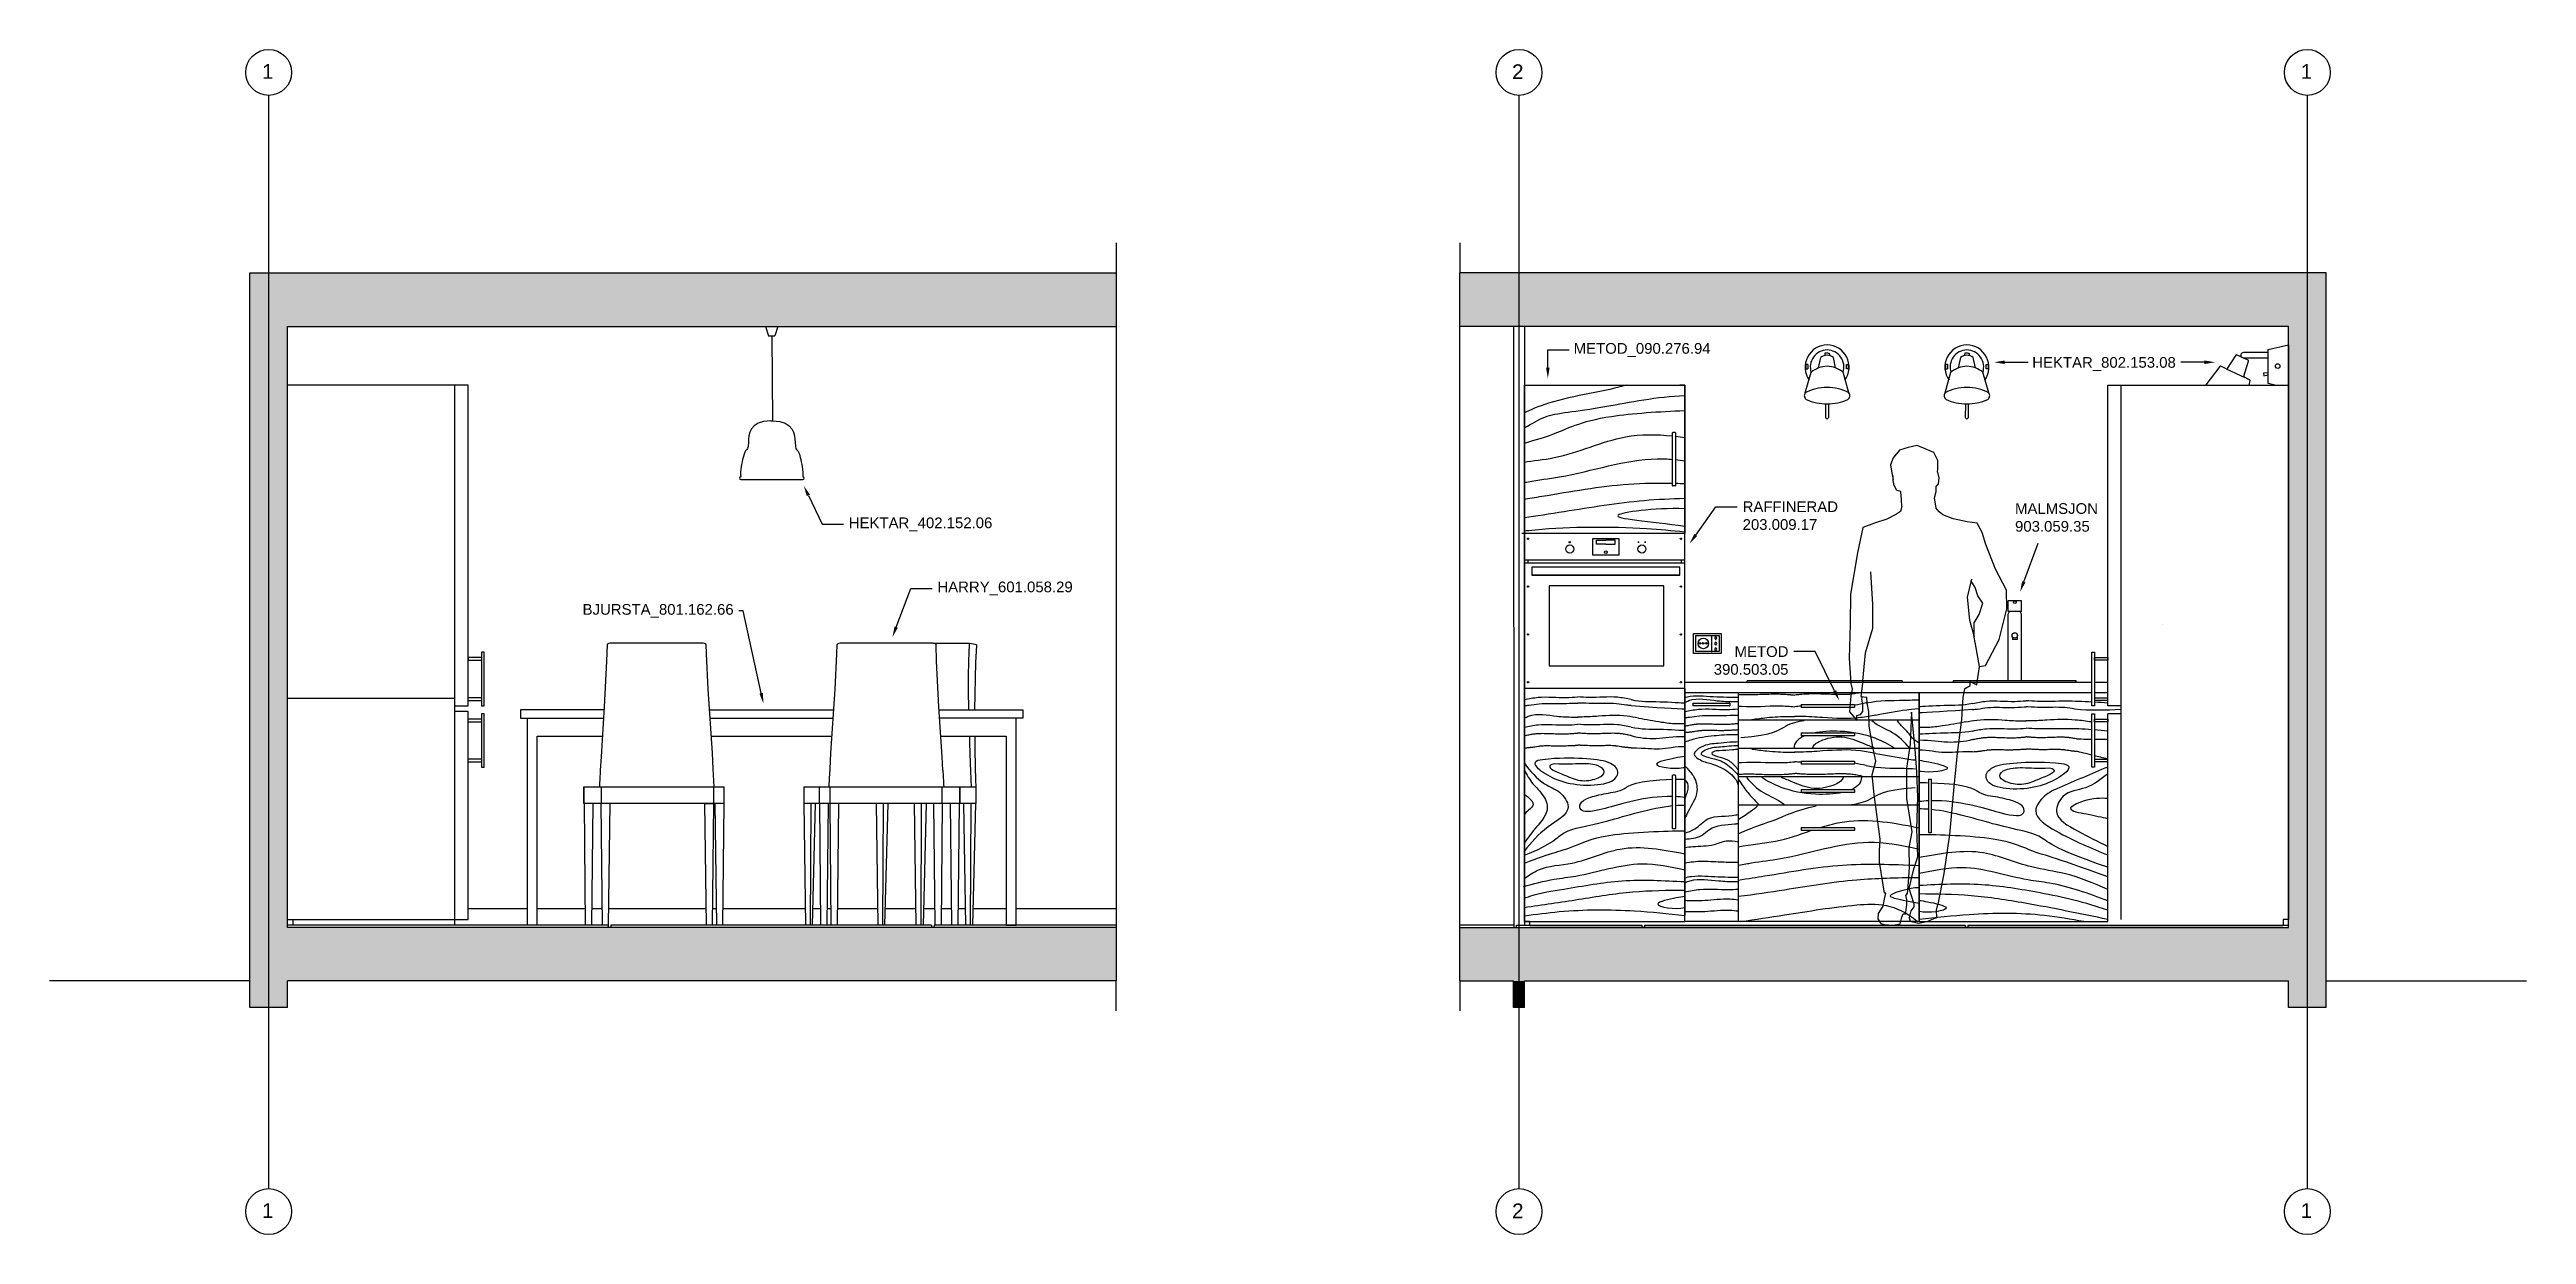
# Model space of a CAD drawing. Header units: millimetres. Extents: x 3813 to 53761, y -2555 to 21253.
# Drawn here: x 15625 to 24894, y 13359 to 17795 of the extents above; entities that cross this region are included whole.
import ezdxf
from ezdxf import colors
from ezdxf.entities.mleader import LeaderData, LeaderLine
from ezdxf.math import Vec2, Vec3

# ---------------------------------------------------------------- set-up
doc = ezdxf.new("R2010")
doc.units = ezdxf.units.MM
for name, color, linetype in [('1. Linee di taglio', 5, 'Continuous'), ('A-ANNO-TEXT', 3, 'Continuous'), ('A-WALL-FULL', 255, 'Continuous'), ('ARREDI_interni - furniture', 252, 'Continuous'), ('c', 8, 'Continuous'), ('HIDE', 6, 'Continuous'), ('SEZ', 4, 'Continuous'), ('WIDE_SEZ', 1, 'Continuous')]:
    doc.layers.add(name, color=color, linetype=linetype)
doc.styles.get("Standard").update_dxf_attribs({"font": 'arial.ttf'})

msp = doc.modelspace()

# ---------------------------------------------------------------- texts
at = {"layer": '1. Linee di taglio'}
for s, p in [('1', (16420.6, 17685.1)), ('2', (21098.4, 17684.1)), ('1', (24049.6, 17685.1)), ('1', (16420.6, 13421)), ('2', (21098.4, 13419.9)), ('1', (24049.6, 13421))]:
    msp.add_text(s, height=55.1, dxfattribs=at).set_placement(p)
at = {"layer": 'A-ANNO-TEXT', "char_height": 40}
for s, insert, attachment_point in [('METOD_090.276.94', (21841.3, 16695.9), 3), ('MALMSJON\\P903.059.35', (22980.5, 16096.5), 1)]:
    msp.add_mtext(s, dxfattribs=dict(at, insert=insert, attachment_point=attachment_point))
at = {"layer": 'A-ANNO-TEXT', "insert": (23582.2, 16643.5), "char_height": 40, "width": 432.356, "attachment_point": 3}
msp.add_mtext('HEKTAR_802.153.08', dxfattribs=at)

# ---------------------------------------------------------------- blocks, each defined once
blk = doc.blocks.new('MAN')
at = {"color": 8}
for p, q in [((4054.41, 2104.88), (4052.03, 2101.99)), ((4057.64, 2105.9), (4054.41, 2104.88)), ((4060.87, 2106.58), (4057.64, 2105.9)), ((4063.09, 2105.73), (4060.87, 2106.58)), ((4067.17, 2104.03), (4063.09, 2105.73)), ((4052.03, 2101.99), (4051.01, 2099.44)), ((4051.01, 2099.44), (4051.35, 2097.06)), ((4051.35, 2097.06), (4052.03, 2093.88)), ((4052.03, 2093.49), (4052.03, 2095.36)), ((4068.7, 2100.97), (4067.17, 2104.03)), ((4068.55, 2096.61), (4068.7, 2097.91)), ((4068.55, 2096.61), (4069.04, 2094.51)), ((4068.7, 2097.91), (4068.7, 2100.97)), ((4052.37, 2091.62), (4052.03, 2093.49)), ((4053.39, 2089.74), (4052.37, 2091.62)), ((4054.92, 2089.4), (4053.39, 2089.74)), ((4055.09, 2086.34), (4054.92, 2089.4)), ((4055.26, 2083.79), (4055.09, 2086.34)), ((4068.02, 2089.23), (4067.34, 2086.85)), ((4067.34, 2086.85), (4068.02, 2083.28)), ((4068.87, 2092.3), (4068.02, 2091.28)), ((4068.02, 2091.28), (4068.02, 2089.23)), ((4069.04, 2094.51), (4068.87, 2092.3)), ((4045.06, 2077.5), (4040.64, 2075.97)), ((4049.65, 2079.03), (4045.06, 2077.5)), ((4053.22, 2080.9), (4049.65, 2079.03)), ((4054.75, 2081.92), (4053.22, 2080.9)), ((4055.26, 2083.79), (4054.75, 2081.92)), ((4069.21, 2081.75), (4068.02, 2083.28)), ((4070.57, 2080.73), (4069.21, 2081.75)), ((4074.48, 2079.2), (4070.57, 2080.73)), ((4079.75, 2078.01), (4074.48, 2079.2)), ((4085.36, 2074.1), (4083.49, 2077.5)), ((4040.64, 2075.97), (4038.6, 2066.45)), ((4086.72, 2069.51), (4085.36, 2074.1)), ((4090.29, 2060.33), (4086.72, 2069.51)), ((4038.6, 2066.45), (4036.05, 2050.98)), ((4044.38, 2047.07), (4043.7, 2059.31)), ((4094.37, 2052.51), (4090.29, 2060.33)), ((4036.05, 2050.98), (4035.88, 2039.75)), ((4081.28, 2056.59), (4079.75, 2049.79)), ((4079.75, 2049.79), (4080.6, 2041.28)), ((4082.64, 2053.53), (4081.11, 2056.08)), ((4083.66, 2050.3), (4082.64, 2053.53)), ((4085.53, 2047.58), (4083.66, 2050.3)), ((4094.54, 2045.53), (4094.37, 2052.51)), ((4035.88, 2039.75), (4035.54, 2027)), ((4044.38, 2038.22), (4044.38, 2047.07)), ((4080.6, 2041.28), (4082.3, 2035.16)), ((4082.3, 2040.26), (4084.17, 2043.32)), ((4082.3, 2035.16), (4082.3, 2040.26)), ((4084.17, 2043.32), (4085.53, 2047.58)), ((4091.65, 2033.97), (4094.54, 2045.53)), ((4041.66, 2029.04), (4044.38, 2038.22)), ((4082.81, 2032.27), (4082.2, 2035.52)), ((4084.34, 2023.94), (4082.81, 2032.27)), ((4086.55, 2024.28), (4091.65, 2033.97)), ((4035.54, 2027), (4036.05, 2019.52)), ((4040.64, 2018.5), (4041.66, 2029.04)), ((4083.31, 2017.06), (4084.34, 2023.94)), ((4084.34, 2023.94), (4086.55, 2024.28)), ((4036.22, 2012.89), (4035.71, 2006.94)), ((4036.05, 2019.52), (4036.22, 2017.48)), ((4036.22, 2017.48), (4036.62, 2015.44)), ((4036.62, 2015.44), (4036.22, 2012.89)), ((4040.64, 2018.5), (4039.96, 2012.72)), ((4039.96, 2012.72), (4042.17, 2012.38)), ((4040.3, 2011.7), (4040.48, 2012.63)), ((4040.64, 2009.49), (4040.3, 2011.7)), ((4042.34, 2010.17), (4042.17, 2012.38)), ((4078.05, 2012.38), (4077.54, 2004.05)), ((4078.69, 2015.59), (4078.05, 2012.38)), ((4078.69, 2015.59), (4080.77, 2016.8)), ((4080.77, 2016.8), (4080.77, 2018.33)), ((4080.77, 2018.33), (4083.31, 2017.06)), ((4035.71, 2006.94), (4037.24, 2005.07)), ((4038.39, 2005.57), (4039.79, 2005.92)), ((4038.43, 2003.71), (4038.39, 2005.57)), ((4039.79, 2005.92), (4040.64, 2007.11)), ((4040.64, 2007.11), (4040.64, 2009.49)), ((4042.85, 2007.11), (4042.34, 2010.17)), ((4043.02, 2001.5), (4042.85, 2007.11)), ((4058.83, 2006.77), (4058.32, 1994.86)), ((4060.19, 1992.99), (4058.83, 2006.77)), ((4077.54, 2004.05), (4076.01, 1991.46)), ((4044.38, 1993.67), (4043.02, 2001.5)), ((4045.57, 1988.4), (4044.38, 1993.67)), ((4058.32, 1994.86), (4056.96, 1985.85)), ((4060.87, 1984.49), (4060.19, 1992.99)), ((4044.21, 1983.3), (4045.57, 1988.4)), ((4056.96, 1985.85), (4056.96, 1974.46)), ((4061.21, 1974.97), (4060.87, 1984.49)), ((4076.01, 1991.46), (4074.65, 1978.88)), ((4044.89, 1975.99), (4044.21, 1983.3)), ((4047.19, 1959.22), (4044.89, 1975.99)), ((4056.96, 1974.46), (4059, 1962.05)), ((4060.87, 1963.07), (4061.21, 1974.97)), ((4074.65, 1978.88), (4073.12, 1961.03)), ((4046.93, 1954.91), (4047.19, 1959.22)), ((4059, 1962.05), (4057.81, 1956.1)), ((4057.81, 1956.1), (4057.98, 1948.78)), ((4061.21, 1952.69), (4060.87, 1963.07)), ((4073.12, 1961.03), (4070.91, 1946.4)), ((4046.93, 1950.65), (4046.93, 1954.91)), ((4048.29, 1942.15), (4046.93, 1950.65)), ((4057.98, 1948.78), (4057.64, 1943.17)), ((4057.98, 1940.79), (4059.68, 1948.1)), ((4059.68, 1948.1), (4061.21, 1952.69)), ((4048.8, 1937.39), (4048.12, 1934.16)), ((4048.8, 1939.09), (4048.29, 1942.15)), ((4049.14, 1939.09), (4048.8, 1937.39)), ((4049.31, 1939.09), (4048.8, 1939.09)), ((4057.3, 1938.92), (4056.79, 1938.24)), ((4057.13, 1936.54), (4056.79, 1938.24)), ((4057.64, 1943.17), (4057.3, 1938.92)), ((4059.79, 1935.35), (4057.98, 1940.79)), ((4070.91, 1946.4), (4068.78, 1934.84)), ((4046.42, 1931.44), (4046.25, 1929.4)), ((4046.25, 1929.4), (4047.44, 1927.7)), ((4048.12, 1934.16), (4046.42, 1931.44)), ((4054.58, 1927.53), (4055.26, 1930.08)), ((4055.26, 1930.08), (4055.77, 1931.27)), ((4055.77, 1931.27), (4056.79, 1931.27)), ((4056.79, 1931.78), (4057.13, 1934.84)), ((4056.79, 1931.27), (4056.79, 1931.78)), ((4057.13, 1934.84), (4057.13, 1936.54)), ((4058.66, 1932.46), (4057.98, 1929.91)), ((4057.98, 1929.91), (4058.32, 1928.55)), ((4058.32, 1928.55), (4061.55, 1927.87)), ((4059.68, 1933.99), (4058.66, 1932.46)), ((4059.79, 1935.35), (4059.68, 1933.99)), ((4061.55, 1927.87), (4064.62, 1928.38)), ((4064.62, 1928.38), (4068.36, 1929.91)), ((4068.28, 1932.63), (4068.78, 1934.84)), ((4068.36, 1929.91), (4068.28, 1932.63)), ((4047.44, 1927.7), (4048.63, 1927.36)), ((4048.63, 1927.36), (4052.03, 1927.02)), ((4052.03, 1927.02), (4054.58, 1927.53))]:
    blk.add_line(p, q, dxfattribs=at)

# ---------------------------------------------------------------- hatches: boundary and pattern name
at = {"true_color": 0xc7c8ca, "transparency": 33554623}
h = msp.add_hatch(color=9, dxfattribs=at)
h.dxf.hatch_style = 1
h.paths.add_polyline_path([(19616.5, 16958.4), (16375.4, 16958.4), (16375.4, 14308.4), (19616.5, 14308.4), (19616.5, 14508.4), (16515.4, 14508.4), (16515.4, 16758.4), (19616.5, 16758.4)])
h = msp.add_hatch(color=9, dxfattribs=at)
h.dxf.hatch_style = 1
h.paths.add_polyline_path([(20903.2, 16958.4), (20903.2, 16758.4), (24004.4, 16758.4), (24004.4, 14508.4), (20903.2, 14508.4), (20903.2, 14308.4), (24144.4, 14308.4), (24144.4, 16958.4)])
h = msp.add_hatch(color=8)
h.dxf.hatch_style = 1
h.paths.add_polyline_path([(21311.8, 15950, 1), (21316.8, 15950, 1)])
h = msp.add_hatch(color=9, dxfattribs=at)
h.dxf.hatch_style = 1
h.paths.add_polyline_path([(16515.4, 14308.4), (16375.4, 14308.4), (16375.4, 14208.4), (16515.4, 14208.4)])
h = msp.add_hatch(color=9, dxfattribs=at)
h.dxf.hatch_style = 1
h.paths.add_polyline_path([(21144.3, 14308.4), (21104.3, 14308.4), (21104.3, 14208.4), (21144.3, 14208.4)])
h = msp.add_hatch(color=9, dxfattribs=at)
h.dxf.hatch_style = 1
h.paths.add_polyline_path([(24144.4, 14308.4), (24004.4, 14308.4), (24004.4, 14208.4), (24144.4, 14208.4)])

# ---------------------------------------------------------------- linework, layer by layer
for p, q in [((21104.3, 16758.4), (21104.7, 14508.4)), ((21144.3, 16758.4), (21144.3, 14516.4)), ((24004.4, 16538.4), (24004.4, 14538.4)), ((21144.3, 15406.4), (21144.3, 15983.4)), ((21094.7, 14508.4), (21094.7, 14508.4)), ((23984.3, 14508.4), (21164.3, 14508.4))]:
    msp.add_line(p, q)
at = {"color": 8}
for p, q in [((22245.5, 16602.8), (22254.1, 16642)), ((22309.2, 16602.8), (22300.6, 16642)), ((22768.5, 16602.8), (22777.1, 16642)), ((22832.2, 16602.8), (22823.6, 16642)), ((23747.5, 16608), (23694.6, 16539.4)), ((23771.2, 16599.7), (23750.7, 16608.9)), ((23770.7, 16599.9), (23839.9, 16567.6)), ((23806.9, 16650.1), (23774, 16600.2)), ((23852.6, 16631.3), (23811.4, 16650.7)), ((23836.4, 16571.7), (23853.9, 16628.3)), ((21144.3, 14538.4), (21144.3, 16538.4)), ((22195.7, 16509.4), (22217.8, 16586.7)), ((22359, 16509.4), (22336.9, 16586.7)), ((22718.7, 16509.4), (22740.8, 16586.7)), ((22882, 16509.4), (22859.9, 16586.7)), ((23694.6, 16539.4), (23696.8, 16538.4)), ((23858.1, 16558.8), (23837.2, 16568.9)), ((23856.1, 16538.4), (23859.9, 16556.1)), ((21698.8, 16359.9), (21699.8, 16360.9)), ((21708.8, 16360.9), (21699.8, 16360.9)), ((21708.8, 16360.9), (21709.8, 16359.9)), ((21709.8, 16359.9), (21709.8, 16161.9)), ((21698.8, 16161.9), (21699.8, 16160.9)), ((21708.8, 16160.9), (21699.8, 16160.9)), ((21708.8, 16160.9), (21709.8, 16161.9)), ((21744.3, 15983.4), (21134.3, 15983.4)), ((21499.3, 15963.4), (21399.3, 15963.4)), ((21399.3, 15963.4), (21399.3, 15903.4)), ((21499.3, 15903.4), (21499.3, 15963.4)), ((21574.3, 15950), (21569.3, 15950)), ((21569.3, 15950), (21571.8, 15950)), ((21599.3, 15950), (21594.3, 15950)), ((21594.3, 15950), (21596.8, 15950)), ((21596.8, 15950), (21596.8, 15952.5)), ((21596.8, 15952.5), (21596.8, 15950)), ((21596.8, 15950), (21596.8, 15947.5)), ((21744.3, 15406.4), (21744.3, 15983.4)), ((22839.3, 16021.2), (22801.9, 16026.3)), ((21744.3, 15883.4), (21144.3, 15883.4)), ((21144.3, 15873.4), (21156.8, 15873.4)), ((21144.3, 15873.4), (21158.3, 15873.4)), ((21156.8, 15883.4), (21156.8, 15873.4)), ((21156.8, 15873.4), (21744.3, 15873.4)), ((21726.4, 15857.4), (21172.4, 15857.4)), ((21172.4, 15857.4), (21172.4, 15827.4)), ((21399.3, 15903.4), (21499.3, 15903.4)), ((21726.4, 15827.4), (21726.4, 15857.4)), ((21731.8, 15873.4), (21731.8, 15883.4)), ((21172.4, 15827.4), (21726.4, 15827.4)), ((21726.4, 15827.4), (21172.4, 15827.4)), ((21666.7, 15787.3), (21236.7, 15787.3)), ((21236.7, 15787.3), (21236.7, 15487.3)), ((21666.7, 15487.3), (21666.7, 15787.3)), ((22954.4, 15691.4), (22954.4, 15731.4)), ((23004.4, 15731.4), (22954.4, 15731.4)), ((22954.4, 15691.4), (22954.4, 15731.4)), ((23004.4, 15691.4), (22954.4, 15691.4)), ((22954.4, 15681.4), (22959.4, 15691.4)), ((22954.4, 15431.4), (22954.4, 15681.4)), ((23004.4, 15681.4), (22999.4, 15691.4)), ((23004.4, 15691.4), (23004.4, 15731.4)), ((23004.4, 15691.4), (23004.4, 15731.4)), ((23004.4, 15431.4), (23004.4, 15681.4)), ((17242.4, 15518.4), (17192.4, 15518.4)), ((17192.4, 15518.4), (17192.4, 15508.4)), ((17192.4, 15508.4), (17242.4, 15508.4)), ((17252.4, 15538.4), (17242.4, 15538.4)), ((17242.4, 15538.4), (17242.4, 15338.4)), ((17252.4, 15338.4), (17252.4, 15538.4)), ((21236.7, 15487.3), (21666.7, 15487.3)), ((23267.4, 15338.4), (23267.4, 15538.4)), ((23267.4, 15538.4), (23277.4, 15538.4)), ((23277.4, 15538.4), (23277.4, 15338.4)), ((23277.4, 15508.4), (23277.4, 15518.4)), ((23277.4, 15518.4), (23327.4, 15518.4)), ((23327.4, 15508.4), (23277.4, 15508.4)), ((23327.4, 15518.4), (23327.4, 15508.4)), ((21744.3, 15403), (21744.3, 14553)), ((22812.1, 15426.4), (22818.3, 15426.4)), ((17242.4, 15368.4), (17192.4, 15368.4)), ((17192.4, 15338.4), (17192.4, 15358.4)), ((17192.4, 15358.4), (17242.4, 15358.4)), ((17242.4, 15338.4), (17252.4, 15338.4)), ((17252.4, 15308.4), (17242.4, 15308.4)), ((17242.4, 15308.4), (17242.4, 15108.4)), ((17252.4, 15108.4), (17252.4, 15308.4)), ((21775.3, 15347.4), (21776.3, 15348.4)), ((21775.3, 15347.4), (21775.3, 15338.4)), ((21776.3, 15337.4), (21775.3, 15338.4)), ((21913.3, 15347.4), (21912.3, 15348.4)), ((21912.3, 15337.4), (21913.3, 15338.4)), ((21913.3, 15347.4), (21913.3, 15338.4)), ((22180.3, 15342.3), (22181.3, 15343.3)), ((22180.3, 15342.3), (22180.3, 15333.3)), ((22181.3, 15332.3), (22180.3, 15333.3)), ((22376.8, 15296.9), (22388.7, 15283.3)), ((22380.3, 15342.3), (22379.3, 15343.3)), ((22379.3, 15332.3), (22380.3, 15333.3)), ((22380.3, 15342.3), (22380.3, 15333.3)), ((23277.4, 15338.4), (23267.4, 15338.4)), ((23267.4, 15108.4), (23267.4, 15308.4)), ((23267.4, 15308.4), (23277.4, 15308.4)), ((23277.4, 15368.4), (23327.4, 15368.4)), ((23327.4, 15358.4), (23277.4, 15358.4)), ((23277.4, 15308.4), (23277.4, 15108.4)), ((23327.4, 15338.4), (23327.4, 15358.4)), ((23377.4, 15308.4), (23377.4, 15338.4)), ((17242.4, 15288.4), (17192.4, 15288.4)), ((17192.4, 15278.4), (17242.4, 15278.4)), ((22180.3, 15236), (22181.3, 15237)), ((22180.3, 15236), (22180.3, 15227)), ((22181.3, 15226), (22180.3, 15227)), ((22380.3, 15236), (22379.3, 15237)), ((22379.3, 15226), (22380.3, 15227)), ((22380.3, 15236), (22380.3, 15227)), ((23277.4, 15278.4), (23277.4, 15288.4)), ((23277.4, 15288.4), (23327.4, 15288.4)), ((23327.4, 15278.4), (23277.4, 15278.4)), ((23327.4, 15288.4), (23327.4, 15278.4)), ((17242.4, 15138.4), (17192.4, 15138.4)), ((17192.4, 15128.4), (17242.4, 15128.4)), ((22180.3, 15129.8), (22181.3, 15130.8)), ((22180.3, 15129.8), (22180.3, 15120.8)), ((22181.3, 15119.8), (22180.3, 15120.8)), ((22380.3, 15129.8), (22379.3, 15130.8)), ((22379.3, 15119.8), (22380.3, 15120.8)), ((22380.3, 15129.8), (22380.3, 15120.8)), ((23277.4, 15138.4), (23327.4, 15138.4)), ((23327.4, 15128.4), (23277.4, 15128.4)), ((17242.4, 15108.4), (17252.4, 15108.4)), ((21698.8, 15077), (21699.8, 15078)), ((21708.8, 15078), (21699.8, 15078)), ((21708.8, 15078), (21709.8, 15077)), ((22180.3, 15023.5), (22181.3, 15024.5)), ((22180.3, 15023.5), (22180.3, 15014.5)), ((22380.3, 15023.5), (22379.3, 15024.5)), ((22380.3, 15023.5), (22380.3, 15014.5)), ((22657.4, 15063.4), (22656.4, 15062.4)), ((22657.4, 15063.4), (22666.4, 15063.4)), ((22667.4, 15062.4), (22666.4, 15063.4)), ((23277.4, 15108.4), (23267.4, 15108.4)), ((17631.6, 14516.4), (17626.8, 14972.5)), ((17658.7, 14972.5), (17653.2, 14516.4)), ((17694.4, 14516.4), (17689.6, 14972.5)), ((17721.5, 14972.5), (17716, 14516.4)), ((18083.3, 14516.4), (18077.8, 14972.5)), ((18109.7, 14972.5), (18104.9, 14516.4)), ((18122.1, 14516.4), (18116.5, 14972.5)), ((18148.5, 14972.5), (18143.7, 14516.4)), ((18447.5, 14972.5), (18453.7, 14516.4)), ((18474.5, 14972.5), (18472, 14516.4)), ((18480.6, 14516.4), (18492.1, 14972.5)), ((18512, 14516.4), (18507.3, 14972.5)), ((18539.2, 14972.5), (18533.7, 14516.4)), ((18550.8, 14516.4), (18546, 14972.5)), ((18578, 14972.5), (18572.4, 14516.4)), ((18718.5, 14972.5), (18724.7, 14516.4)), ((18745.5, 14972.5), (18743, 14516.4)), ((18751.6, 14516.4), (18763.1, 14972.5)), ((18868.7, 14516.4), (18861.9, 14972.5)), ((18887, 14516.4), (18888.9, 14972.5)), ((18895.6, 14516.4), (18906.5, 14972.5)), ((18939.7, 14516.4), (18934.2, 14972.5)), ((18966.1, 14972.5), (18961.4, 14516.4)), ((19002.5, 14516.4), (18997, 14972.5)), ((19028.9, 14972.5), (19024.2, 14516.4)), ((19053.8, 14516.4), (19046.9, 14972.5)), ((19072.1, 14516.4), (19074, 14972.5)), ((19080.7, 14516.4), (19091.6, 14972.5)), ((22181.3, 15013.5), (22180.3, 15014.5)), ((22379.3, 15013.5), (22380.3, 15014.5)), ((21698.8, 14879), (21699.8, 14878)), ((21708.8, 14878), (21699.8, 14878)), ((21708.8, 14878), (21709.8, 14879)), ((22180.3, 14880.9), (22181.3, 14881.9)), ((22180.3, 14880.9), (22180.3, 14871.9)), ((22181.3, 14870.9), (22180.3, 14871.9)), ((22380.3, 14880.9), (22379.3, 14881.9)), ((22379.3, 14870.9), (22380.3, 14871.9)), ((22380.3, 14880.9), (22380.3, 14871.9)), ((22657.4, 14863.4), (22656.4, 14864.4)), ((22657.4, 14863.4), (22666.4, 14863.4)), ((22667.4, 14864.4), (22666.4, 14863.4)), ((21164.3, 14516.4), (21164.3, 14530.4)), ((23984.3, 14538.4), (23984.3, 14516.4))]:
    msp.add_line(p, q, dxfattribs=at)
at = {"color": 7}
for p, q in [((17192.4, 16538.4), (16515.4, 16538.4)), ((17142.4, 14516.4), (17142.4, 16538.4)), ((17192.4, 15338.4), (17192.4, 16538.4)), ((21144.3, 14530.4), (21144.3, 16538.4)), ((21144.3, 16538.4), (21744.3, 16538.4)), ((21744.3, 16538.4), (21726.3, 16538.4)), ((21744.3, 14530.4), (21744.3, 16538.4)), ((21744.3, 16538.4), (21744.3, 15983.4)), ((23327.4, 15338.4), (23327.4, 16538.4)), ((23327.4, 16538.4), (24004.4, 16538.4)), ((23377.4, 14538.4), (23377.4, 16538.4)), ((18324.7, 16405), (18331, 16405)), ((21744.3, 15983.4), (21144.3, 15983.4)), ((21744.3, 15426.4), (22838.9, 15426.4)), ((21744.3, 15388.4), (21775.3, 15388.4)), ((21744.3, 15388.4), (21944.3, 15388.4)), ((21744.3, 14588.4), (21744.3, 15388.4)), ((21944.3, 15388.4), (21944.3, 14530.4)), ((21944.3, 15388.4), (22621.9, 15387.8)), ((22621.9, 15388.4), (22621.9, 14530.4)), ((22621.9, 15387.8), (23267.4, 15387.8)), ((22838.9, 15426.4), (23267.4, 15426.4)), ((23277.4, 15426.4), (23327.4, 15426.4)), ((23277.4, 15388.4), (23327.4, 15388.4)), ((16515.4, 15366.4), (17142.4, 15366.4)), ((17142.4, 15338.4), (17192.4, 15338.4)), ((17192.4, 15316.4), (17142.4, 15316.4)), ((17192.4, 15296.4), (17192.4, 15316.4)), ((17192.4, 14538.4), (17192.4, 15308.4)), ((23377.4, 15338.4), (23327.4, 15338.4)), ((23377.4, 15308.4), (23327.4, 15308.4)), ((23377.4, 14538.4), (23377.4, 15308.4)), ((21954.3, 14615.4), (21954.3, 14615.4)), ((22606.3, 14615.4), (22606.3, 14615.4)), ((16535.4, 14538.4), (16535.4, 14516.4)), ((21162.3, 14530.4), (21144.3, 14530.4)), ((22621.9, 14530.4), (21744.3, 14530.4))]:
    msp.add_line(p, q, dxfattribs=at)
at = {"color": 2}
for p, q in [((21785.5, 15601.3), (21842.8, 15601.3)), ((21785.5, 15541), (21785.5, 15601.3)), ((21846.9, 15601.3), (21873.4, 15601.3)), ((21873.4, 15601.3), (21873.4, 15541)), ((22970.7, 15596.4), (22970.7, 15586.4)), ((22988, 15586.4), (22970.7, 15586.4)), ((22988, 15596.4), (22988, 15586.4)), ((21842.8, 15541), (21785.5, 15541)), ((21873.4, 15541), (21846.9, 15541)), ((21978.5, 15426.4), (21978.5, 15431.4)), ((22558.5, 15431.4), (21978.5, 15431.4)), ((23209.4, 15431.4), (22749.4, 15431.4)), ((23209.4, 15426.4), (23209.4, 15431.4)), ((17715.4, 14516.4), (16515.4, 14516.4)), ((17715.4, 14516.4), (17715.4, 14508.4)), ((17725.4, 14516.4), (17725.4, 14508.4)), ((18925.4, 14516.4), (17725.4, 14516.4)), ((18925.4, 14516.4), (18925.4, 14508.4)), ((18935.4, 14516.4), (18935.4, 14508.4)), ((19616.5, 14516.4), (18935.4, 14516.4)), ((21114.7, 14508.4), (21114.7, 14516.4)), ((21114.7, 14516.4), (21584.4, 14516.4)), ((21584.4, 14516.4), (21584.4, 14508.4)), ((21594.4, 14516.4), (22794.4, 14516.4)), ((21594.4, 14516.4), (21594.4, 14508.4)), ((22794.4, 14516.4), (22794.4, 14508.4)), ((22804.4, 14516.4), (24004.4, 14516.4)), ((22804.4, 14516.4), (22804.4, 14508.4))]:
    msp.add_line(p, q, dxfattribs=at)
at = {"color": 8}
for points in [[(23952.7, 16538.4), (23927.4, 16544.4), (23927.4, 16671.3), (24004.4, 16689.6)], [(24004.4, 16689.6), (24004.4, 16526.1)], [(23927.4, 16660.3), (23835, 16660.3)], [(23835, 16640.2), (23927.5, 16640.2)], [(22272.6, 16416.4), (22272.8, 16468.7)], [(22281.9, 16468.7), (22281.9, 16416.4)], [(22795.6, 16416.4), (22795.8, 16468.7)], [(22804.9, 16468.7), (22804.9, 16416.4)], [(21698.8, 16161.9), (21698.8, 16229.9), (21698.8, 16359.9)], [(21709.8, 16359.9), (21709.8, 16229.9), (21709.8, 16161.9)], [(21449.3, 15942.5), (21414.8, 15942.5), (21414.8, 15958.5), (21449.3, 15958.5)], [(21449.3, 15942.5), (21483.9, 15942.5), (21483.9, 15958.5), (21449.3, 15958.5)], [(21776.3, 15348.4), (21844.3, 15348.4), (21912.3, 15348.4)], [(21912.3, 15337.4), (21844.3, 15337.4), (21776.3, 15337.4)], [(22181.3, 15343.3), (22311.3, 15343.3), (22379.3, 15343.3)], [(22379.3, 15332.3), (22311.3, 15332.3), (22181.3, 15332.3)], [(22181.3, 15237), (22311.3, 15237), (22379.3, 15237)], [(22379.3, 15226), (22311.3, 15226), (22181.3, 15226)], [(22181.3, 15130.8), (22311.3, 15130.8), (22379.3, 15130.8)], [(22379.3, 15119.8), (22311.3, 15119.8), (22181.3, 15119.8)], [(21698.8, 14879), (21698.8, 14947), (21698.8, 15077)], [(21709.8, 15077), (21709.8, 14947), (21709.8, 14879)], [(22181.3, 15024.5), (22311.3, 15024.5), (22379.3, 15024.5)], [(22656.4, 15062.4), (22656.4, 14932.4), (22656.4, 14864.4)], [(22667.4, 14864.4), (22667.4, 14932.4), (22667.4, 15062.4)], [(22379.3, 15013.5), (22311.3, 15013.5), (22181.3, 15013.5)], [(22181.3, 14881.9), (22311.3, 14881.9), (22379.3, 14881.9)], [(22379.3, 14870.9), (22311.3, 14870.9), (22181.3, 14870.9)]]:
    msp.add_lwpolyline(points, dxfattribs=at)
at = {"color": 2}
for points in [[(22204.9, 16615.3), (22197.9, 16615.3), (22197.9, 16599.1), (22205, 16599.1)], [(22349.8, 16615.3), (22356.7, 16615.3), (22356.7, 16599.1), (22349.6, 16599.1)], [(22727.9, 16615.3), (22720.9, 16615.3), (22720.9, 16599.1), (22728, 16599.1)], [(22872.8, 16615.3), (22879.7, 16615.3), (22879.7, 16599.1), (22872.6, 16599.1)], [(23927.4, 16584.9), (23910.1, 16583.4), (23911.5, 16573.4), (23927.4, 16577)]]:
    msp.add_lwpolyline(points, dxfattribs=at)
at = {"color": 8}
for points in [[(22278.3, 16658.9, 0.075123), (22269.3, 16657.7, 0.081859), (22268.7, 16649.3)], [(22276.4, 16658.9, -0.075123), (22285.4, 16657.7, -0.081859), (22286, 16649.3)], [(22801.3, 16658.9, 0.075123), (22792.3, 16657.7, 0.081859), (22791.7, 16649.3)], [(22799.4, 16658.9, -0.075123), (22808.4, 16657.7, -0.081859), (22809, 16649.3)]]:
    msp.add_lwpolyline(points, format="xyb", dxfattribs=at)
at = {"color": 2}
msp.add_lwpolyline([(21880.8, 15533.3), (21777.7, 15533.3), (21777.7, 15608.3), (21880.8, 15608.3)], close=True, dxfattribs=at)
at = {"color": 7}
msp.add_lwpolyline([(21144.3, 14530.4), (21744.3, 14530.4), (21744.3, 15402.4), (21144.3, 15402.4)], close=True, dxfattribs=at)
at = {"color": 2}
for centre, radius in [((23963.5, 16609.7), 8.57), ((21158.3, 15963.4), 2.5), ((21730.4, 15963.4), 2.5), ((21158.3, 15784.4), 2.5), ((21730.4, 15784.4), 2.5), ((22979.4, 15726.4), 5), ((21158.3, 15605.4), 2.5), ((21730.4, 15605.4), 2.5), ((21814.1, 15571.4), 19.7), ((21801.4, 15571.9), 3.51), ((21813.8, 15571.9), 3.51), ((21826.3, 15571.9), 3.51), ((22979.4, 15601.4), 10), ((21158.3, 15426.4), 2.5), ((21730.4, 15426.4), 2.5)]:
    msp.add_circle(centre, radius, dxfattribs=at)
at = {"color": 8}
for centre, radius in [((21314.3, 15950), 2.5), ((21314.3, 15925), 15), ((21449.3, 15913.4), 5), ((21584.3, 15925), 15)]:
    msp.add_circle(centre, radius, dxfattribs=at)
for centre, radius, start, end in [((22279, 16605.7), 83.9, 91.15688, 215.22068), ((22275.6, 16605.7), 83.9, 324.77932, 88.84312), ((22802, 16605.7), 83.9, 91.15688, 215.22068), ((22798.6, 16605.7), 83.9, 324.77932, 88.84312), ((22279, 16605.7), 64.6, 91.5035, 197.86462), ((22278.8, 16513.9), 95, 90.8839, 129.97422), ((22280, 16608.4), 42.5, 93.62226, 127.69498), ((22275.6, 16605.7), 64.6, 342.13538, 88.4965), ((22274.7, 16608.4), 42.5, 52.30502, 86.37774), ((22275.9, 16513.9), 95, 50.02578, 89.1161), ((22802, 16605.7), 64.6, 91.5035, 197.86462), ((22801.8, 16513.9), 95, 90.8839, 129.97422), ((22803, 16608.4), 42.5, 93.62226, 127.69498), ((22798.6, 16605.7), 64.6, 342.13538, 88.4965), ((22797.7, 16608.4), 42.5, 52.30502, 86.37774), ((22798.9, 16513.9), 95, 50.02578, 89.1161), ((23749.9, 16605.6), 3.41, 75.53483, 135.65079), ((23772.3, 16601.7), 2.31, 242.87412, 318.8387), ((23809.6, 16647.6), 3.67, 59.06098, 135.51509), ((23835.3, 16650.3), 10, 91.48188, 231.41978), ((23835.3, 16650.3), 10, 258.1685, 268.51812), ((23851.7, 16629.1), 2.39, 338.54464, 66.28766), ((22208.3, 16498.9), 16.4, 140.2872, 237.25681), ((22277.1, 16357.5), 172.4, 89.92605, 118.1925), ((22277.6, 16357.5), 172.4, 61.8075, 90.07395), ((22346.3, 16498.9), 16.4, 302.74319, 39.7128), ((22731.3, 16498.9), 16.4, 140.2872, 237.25681), ((22800.1, 16357.5), 172.4, 89.92605, 118.1925), ((22800.6, 16357.5), 172.4, 61.8075, 90.07395), ((22869.3, 16498.9), 16.4, 302.74319, 39.7128), ((23838.7, 16570.8), 2.47, 159.87869, 231.47592), ((23856.1, 16555.6), 3.82, 8.04197, 59.33816), ((22271.7, 16635.5), 166.8, 244.34319, 271.94336), ((22277.2, 16417.6), 4.78, 194.32271, 345.67729), ((22283, 16635.5), 166.8, 268.05664, 295.65681), ((22794.7, 16635.5), 166.8, 244.34319, 271.94336), ((22800.2, 16417.6), 4.78, 194.32271, 345.67729), ((22806, 16635.5), 166.8, 268.05664, 295.65681)]:
    msp.add_arc(centre, radius, start, end, dxfattribs=at)
at = {"color": 2}
for centre, radius, start, end in [((22300.6, 16608.2), 96, 175.71604, 185.4054), ((22254, 16608.2), 96, 354.5946, 4.28396), ((22823.6, 16608.2), 96, 175.71604, 185.4054), ((22777, 16608.2), 96, 354.5946, 4.28396), ((21860.6, 15591.9), 4.02, 113.3666, 246.20029), ((21860.6, 15571.4), 4.02, 113.3666, 246.20029), ((21860.6, 15591.9), 4.02, 294.32433, 66.10878), ((21860.6, 15571.4), 4.02, 294.32433, 66.10878), ((21860.6, 15550.3), 4.02, 113.3666, 246.20029), ((21860.6, 15550.3), 4.02, 294.32433, 66.10878)]:
    msp.add_arc(centre, radius, start, end, dxfattribs=at)
for centre, start_param, end_param in [((21860.6, 15591.9), 5.42058, 7.142383), ((21860.6, 15591.9), 8.545266, 10.307697), ((21860.6, 15571.3), 5.42058, 7.142383), ((21860.6, 15571.3), 8.545266, 10.307697), ((21860.6, 15550.2), 5.42058, 7.142383), ((21860.6, 15550.2), 8.545266, 10.307697)]:
    msp.add_ellipse(centre, major_axis=(0, 5.71), ratio=0.372094, start_param=start_param, end_param=end_param, dxfattribs=at)
at = {"color": 31}
for points, knots in [([(21527.7, 16538.4), (21453.2, 16516.5), (21278.3, 16493.3), (21164.1, 16444.8), (21144.3, 16434.5)], [806.108947, 806.108947, 806.108947, 806.108947, 1046.254337, 1143.94614, 1143.94614, 1143.94614, 1143.94614]), ([(21144.3, 16378.6), (21176.2, 16395.1), (21228.4, 16434.3), (21374, 16439.6), (21642.5, 16496.1), (21744.3, 16499.9)], [0.426858, 0.426858, 0.426858, 0.426858, 1, 2, 2.672062, 2.672062, 2.672062, 2.672062]), ([(21144.3, 16320.8), (21189.7, 16335.4), (21269.2, 16355.3), (21384.7, 16422.7), (21651.4, 16439.9), (21744.3, 16443.2)], [0.389534, 0.389534, 0.389534, 0.389534, 1, 2, 2.645437, 2.645437, 2.645437, 2.645437]), ([(21144.3, 16249.9), (21174.1, 16255.8), (21310.6, 16266.4), (21488.7, 16356.1), (21639.2, 16354.5), (21698.8, 16348.4)], [108.155105, 108.155105, 108.155105, 108.155105, 190.23672, 377.710932, 498.235778, 498.235778, 498.235778, 498.235778]), ([(21144.3, 16172.7), (21144.3, 16173.9), (21188.8, 16182.9), (21359.6, 16201.4), (21538.4, 16267.6), (21679.8, 16262.1), (21698.8, 16260.5)], [103.467725, 103.467725, 103.467725, 103.467725, 118.833453, 200.388712, 451.067413, 490.024718, 490.024718, 490.024718, 490.024718]), ([(21144.3, 16111.7), (21159.4, 16114.5), (21293, 16135.3), (21479.9, 16170.6), (21643.7, 16172.4), (21698.8, 16171.3)], [100.41404, 100.41404, 100.41404, 100.41404, 151.917193, 372.563595, 484.019373, 484.019373, 484.019373, 484.019373]), ([(21144.3, 16043), (21187.2, 16049.3), (21339.9, 16072.3), (21542.4, 16106.8), (21693.7, 16113.6), (21744.3, 16114.9)], [97.938293, 97.938293, 97.938293, 97.938293, 206.085979, 410.238567, 512.644681, 512.644681, 512.644681, 512.644681]), ([(21744.3, 16075.6), (21626.9, 16079.1), (21364.3, 16042.7), (21617.1, 16030.8), (21744.3, 16010.2)], [85.097586, 85.097586, 85.097586, 85.097586, 104.506773, 128.367892, 128.367892, 128.367892, 128.367892]), ([(21144.3, 15993.1), (21151, 15993.9), (21306.4, 16009.7), (21511.1, 16010.2), (21697.2, 15994.4), (21744.3, 15989.9)], [97.626068, 97.626068, 97.626068, 97.626068, 131.560378, 413.742979, 509.491193, 509.491193, 509.491193, 509.491193]), ([(22408.8, 15388.4), (22408.9, 15388.4), (22408.9, 15388.4), (22399.1, 15386.4), (22391.8, 15385.1), (22377.7, 15382.8), (22370.9, 15381.9), (22363.2, 15381.2), (22361.9, 15381.1), (22359.2, 15380.8), (22357.9, 15380.7), (22353.8, 15380.5), (22351.1, 15380.3), (22342.7, 15380), (22336.9, 15379.9), (22321.6, 15379.9), (22311.9, 15380.1), (22291.7, 15380.8), (22281.1, 15381.3), (22259.1, 15382.1), (22247.8, 15382.4), (22231.6, 15382.5), (22227.2, 15382.5), (22218.3, 15382.3), (22213.9, 15382.2), (22200.7, 15381.8), (22191.8, 15381.3), (22180.9, 15380.4), (22178.8, 15380.3), (22172.4, 15379.7), (22168.1, 15379.3), (22162.4, 15378.7), (22160.9, 15378.5), (22156.2, 15378.4)], [0, 0, 0, 0, 18.755468, 18.755468, 37.510937, 37.510937, 56.266405, 56.266405, 60.086331, 60.086331, 63.906257, 63.906257, 71.54611, 71.54611, 86.825814, 86.825814, 110.53599, 110.53599, 134.246166, 134.246166, 157.956342, 157.956342, 166.728392, 166.728392, 175.500443, 175.500443, 193.044544, 193.044544, 197.275846, 197.275846, 205.73845, 205.73845, 208.690639, 208.690639, 208.690639, 208.690639]), ([(21944.3, 15380.8), (21954.8, 15380.7), (21955.3, 15380.7), (21958.5, 15380.5), (21961.2, 15380.3), (21969.6, 15380), (21975.4, 15379.9), (21990.7, 15379.9), (22000.4, 15380.1), (22020.7, 15380.8), (22031.2, 15381.3), (22053.2, 15382.1), (22064.5, 15382.4), (22080.7, 15382.5), (22085.1, 15382.5), (22094, 15382.3), (22098.4, 15382.2), (22111.6, 15381.8), (22120.5, 15381.3), (22131.4, 15380.4), (22133.6, 15380.3), (22139.9, 15379.7), (22144.2, 15379.3), (22149.9, 15378.7), (22151.4, 15378.5), (22156.2, 15378.4)], [62.541091, 62.541091, 62.541091, 62.541091, 63.906257, 63.906257, 71.54611, 71.54611, 86.825814, 86.825814, 110.53599, 110.53599, 134.246166, 134.246166, 157.956342, 157.956342, 166.728392, 166.728392, 175.500443, 175.500443, 193.044544, 193.044544, 197.275846, 197.275846, 205.73845, 205.73845, 208.690639, 208.690639, 208.690639, 208.690639]), ([(21944.3, 15337.3), (21955.4, 15337.2), (22003.2, 15332.4), (22071.1, 15341.1), (22137.2, 15336.2), (22156.2, 15334.8)], [66.759004, 66.759004, 66.759004, 66.759004, 69.920733, 211.596051, 268.692799, 268.692799, 268.692799, 268.692799]), ([(21995.7, 15287.1), (22014.4, 15289), (22061.4, 15296.4), (22114, 15298.4), (22149.2, 15298.3), (22157, 15298.3)], [111.182258, 111.182258, 111.182258, 111.182258, 166.033964, 248.112932, 271.39196, 271.39196, 271.39196, 271.39196]), ([(22423.8, 15348.7), (22475.1, 15359.8), (22525.4, 15357.3), (22592.9, 15359.9), (22621.9, 15360.5)], [0, 0, 0, 0, 1, 1.25442, 1.25442, 1.25442, 1.25442]), ([(22460, 15303.5), (22498.4, 15310.6), (22547, 15319.5), (22596.1, 15326.4), (22621.9, 15327.6)], [0, 0, 0, 0, 117.300387, 148.278865, 148.278865, 148.278865, 148.278865]), ([(23267.4, 15352.2), (23235, 15354), (23167.4, 15356.7), (23085.5, 15352.7), (23036.1, 15356), (23021.9, 15356.9)], [60.080758, 60.080758, 60.080758, 60.080758, 157.166154, 263.044055, 305.714041, 305.714041, 305.714041, 305.714041]), ([(21144.3, 15226.3), (21145.5, 15226.5), (21151.4, 15227.8), (21162.8, 15230.1), (21168.3, 15231.1), (21178.8, 15232.8), (21183.8, 15233.4), (21189.6, 15234), (21190.6, 15234.1), (21192.6, 15234.2), (21193.6, 15234.3), (21196.6, 15234.5), (21198.7, 15234.6), (21205, 15234.9), (21209.3, 15235), (21220.7, 15235), (21227.9, 15234.8), (21243.1, 15234.3), (21251, 15233.9), (21267.4, 15233.3), (21275.9, 15233.1), (21287.9, 15233), (21291.3, 15233), (21297.9, 15233.1), (21301.2, 15233.2), (21311.1, 15233.6), (21317.7, 15233.9), (21325.9, 15234.6), (21327.4, 15234.7), (21332.2, 15235.1), (21335.4, 15235.4), (21339.7, 15235.9), (21340.8, 15236), (21344.3, 15236.1)], [0, 0, 0, 0, 18.755468, 18.755468, 37.510937, 37.510937, 56.266405, 56.266405, 60.086331, 60.086331, 63.906257, 63.906257, 71.54611, 71.54611, 86.825814, 86.825814, 110.53599, 110.53599, 134.246166, 134.246166, 157.956342, 157.956342, 166.728392, 166.728392, 175.500443, 175.500443, 193.044544, 193.044544, 197.275846, 197.275846, 205.73845, 205.73845, 208.690639, 208.690639, 208.690639, 208.690639]), ([(21544.3, 15226.3), (21543.2, 15226.5), (21537.3, 15227.8), (21525.9, 15230.1), (21520.4, 15231.1), (21509.9, 15232.8), (21504.9, 15233.4), (21499.1, 15234), (21498.1, 15234.1), (21496.1, 15234.2), (21495.1, 15234.3), (21492.1, 15234.5), (21490, 15234.6), (21483.7, 15234.9), (21479.4, 15235), (21468, 15235), (21460.7, 15234.8), (21445.6, 15234.3), (21437.7, 15233.9), (21421.3, 15233.3), (21412.8, 15233.1), (21400.7, 15233), (21397.4, 15233), (21390.8, 15233.1), (21387.5, 15233.2), (21377.6, 15233.6), (21371, 15233.9), (21362.8, 15234.6), (21361.2, 15234.7), (21356.5, 15235.1), (21353.3, 15235.4), (21349, 15235.9), (21347.9, 15236), (21344.3, 15236.1)], [0, 0, 0, 0, 18.755468, 18.755468, 37.510937, 37.510937, 56.266405, 56.266405, 60.086331, 60.086331, 63.906257, 63.906257, 71.54611, 71.54611, 86.825814, 86.825814, 110.53599, 110.53599, 134.246166, 134.246166, 157.956342, 157.956342, 166.728392, 166.728392, 175.500443, 175.500443, 193.044544, 193.044544, 197.275846, 197.275846, 205.73845, 205.73845, 208.690639, 208.690639, 208.690639, 208.690639]), ([(21744.3, 15262.3), (21745.5, 15262.5), (21751.4, 15263.8), (21762.8, 15266), (21768.3, 15267.1), (21778.8, 15268.8), (21783.8, 15269.4), (21789.6, 15270), (21790.6, 15270.1), (21792.6, 15270.2), (21793.6, 15270.3), (21796.6, 15270.5), (21798.7, 15270.6), (21805, 15270.9), (21809.3, 15271), (21820.7, 15271), (21827.9, 15270.8), (21843.1, 15270.3), (21851, 15269.9), (21867.4, 15269.3), (21875.9, 15269.1), (21887.9, 15269), (21891.3, 15269), (21897.9, 15269.1), (21901.2, 15269.2), (21911.1, 15269.6), (21917.7, 15269.9), (21925.9, 15270.5), (21927.4, 15270.7), (21932.2, 15271.1), (21935.4, 15271.4), (21939.7, 15271.9), (21940.8, 15272), (21944.3, 15272.1)], [0, 0, 0, 0, 18.755468, 18.755468, 37.510937, 37.510937, 56.266405, 56.266405, 60.086331, 60.086331, 63.906257, 63.906257, 71.54611, 71.54611, 86.825814, 86.825814, 110.53599, 110.53599, 134.246166, 134.246166, 157.956342, 157.956342, 166.728392, 166.728392, 175.500443, 175.500443, 193.044544, 193.044544, 197.275846, 197.275846, 205.73845, 205.73845, 208.690639, 208.690639, 208.690639, 208.690639]), ([(21744.3, 15238.7), (21748.4, 15238.9), (21751, 15239.1), (21755.4, 15239.4), (21757.2, 15239.6), (21760.3, 15239.9), (21761.7, 15240), (21764.2, 15240.3), (21765.4, 15240.4), (21767.4, 15240.6), (21768.1, 15240.7), (21769.7, 15240.9), (21770.4, 15241), (21772.7, 15241.3), (21774.1, 15241.5), (21778.5, 15242.1), (21781.2, 15242.5), (21788.1, 15243.5), (21792.1, 15244.1), (21797.2, 15244.9), (21798.6, 15245.1), (21801.1, 15245.4), (21802.1, 15245.5), (21803.7, 15245.7), (21804.2, 15245.8), (21805.2, 15245.9), (21805.6, 15245.9), (21806.4, 15246), (21806.8, 15246), (21808.1, 15246.1), (21808.9, 15246.2), (21811.4, 15246.4), (21813.2, 15246.5), (21818.5, 15246.8), (21822.1, 15246.9), (21831.8, 15247), (21838, 15246.9), (21851, 15246.6), (21857.8, 15246.4), (21872.1, 15246.1), (21879.5, 15246), (21889.6, 15246.2), (21892, 15246.2), (21896.6, 15246.4), (21898.8, 15246.5), (21905.5, 15246.7), (21909.8, 15247), (21919.4, 15247.5), (21924.6, 15247.7), (21931, 15248), (21932.5, 15248), (21934.8, 15248.1), (21935.6, 15248.1), (21936.9, 15248.1), (21937.4, 15248.1), (21938.9, 15248.1), (21939.9, 15248.2), (21942.1, 15248.2), (21943.2, 15248.2), (21944.3, 15248.2), (21944.3, 15248.2), (21944.3, 15248.2)], [0, 0, 0, 0, 7.426073, 7.426073, 12.355891, 12.355891, 15.943599, 15.943599, 18.978993, 18.978993, 20.901222, 20.901222, 22.823452, 22.823452, 26.667911, 26.667911, 34.35683, 34.35683, 46.791949, 46.791949, 51.838335, 51.838335, 55.733243, 55.733243, 57.919106, 57.919106, 59.570362, 59.570362, 61.221617, 61.221617, 64.524128, 64.524128, 71.12915, 71.12915, 84.339193, 84.339193, 104.731051, 104.731051, 125.122909, 125.122909, 145.514768, 145.514768, 151.617123, 151.617123, 157.719479, 157.719479, 169.924191, 169.924191, 186.455496, 186.455496, 191.499083, 191.499083, 194.37737, 194.37737, 196.201836, 196.201836, 199.85077, 199.85077, 203.499703, 203.499703, 207.889657, 207.889657, 207.889657, 207.889657]), ([(22191.6, 15282.1), (22167.1, 15278.2), (22119.4, 15269.3), (22078, 15227.1), (21954.3, 15218)], [5.228268, 5.228268, 5.228268, 5.228268, 6, 6.777142, 6.777142, 6.777142, 6.777142]), ([(22223.7, 15180.9), (22225.5, 15190.5), (22246.7, 15209.5), (22335.5, 15231.2), (22401.1, 15201.6), (22441.3, 15186.2), (22454, 15180.9)], [3.109609, 3.109609, 3.109609, 3.109609, 4, 5, 6, 6.576123, 6.576123, 6.576123, 6.576123]), ([(22226.1, 15237), (22255.4, 15243.2), (22340.6, 15248.2), (22449.3, 15225.7), (22508.5, 15193.6), (22527.7, 15180.9)], [4.261134, 4.261134, 4.261134, 4.261134, 5, 6, 6.73051, 6.73051, 6.73051, 6.73051]), ([(22587.7, 15178.4), (22566.1, 15203), (22525, 15242.8), (22469.6, 15261), (22445.2, 15281.4), (22444.4, 15282.1)], [43.745412, 43.745412, 43.745412, 43.745412, 108.321325, 172.611854, 174.879784, 174.879784, 174.879784, 174.879784]), ([(22621.9, 15198.4), (22598.5, 15212.2), (22579.7, 15241.6), (22553.5, 15265.2), (22540.3, 15281.4), (22539.8, 15282.1)], [25.874695, 25.874695, 25.874695, 25.874695, 61.217795, 104.260494, 106.194127, 106.194127, 106.194127, 106.194127]), ([(22821.9, 15211.7), (22823, 15212), (22828.9, 15213.2), (22840.3, 15215.5), (22845.8, 15216.5), (22856.3, 15218.2), (22861.3, 15218.9), (22867.1, 15219.4), (22868.1, 15219.5), (22870.1, 15219.7), (22871.1, 15219.7), (22874.1, 15219.9), (22876.2, 15220.1), (22882.5, 15220.3), (22886.8, 15220.4), (22898.2, 15220.4), (22905.4, 15220.2), (22920.6, 15219.7), (22928.5, 15219.4), (22944.9, 15218.8), (22953.4, 15218.5), (22965.5, 15218.4), (22968.8, 15218.5), (22975.4, 15218.6), (22978.7, 15218.6), (22988.6, 15219), (22995.2, 15219.4), (23003.4, 15220), (23005, 15220.1), (23009.7, 15220.5), (23012.9, 15220.8), (23017.2, 15221.3), (23018.3, 15221.4), (23021.9, 15221.5)], [0, 0, 0, 0, 18.755468, 18.755468, 37.510937, 37.510937, 56.266405, 56.266405, 60.086331, 60.086331, 63.906257, 63.906257, 71.54611, 71.54611, 86.825814, 86.825814, 110.53599, 110.53599, 134.246166, 134.246166, 157.956342, 157.956342, 166.728392, 166.728392, 175.500443, 175.500443, 193.044544, 193.044544, 197.275846, 197.275846, 205.73845, 205.73845, 208.690639, 208.690639, 208.690639, 208.690639]), ([(23267.4, 15248.4), (23235, 15250.7), (23167.5, 15254.2), (23085.5, 15249.9), (23036.1, 15253.2), (23021.9, 15254.1)], [60.126838, 60.126838, 60.126838, 60.126838, 157.260647, 263.138549, 305.808534, 305.808534, 305.808534, 305.808534]), ([(23267.4, 15212), (23217.9, 15212.5), (23213.5, 15213.5), (23203.4, 15215.5), (23197.9, 15216.5), (23187.4, 15218.2), (23182.4, 15218.9), (23176.6, 15219.4), (23175.6, 15219.5), (23173.6, 15219.7), (23172.6, 15219.7), (23169.6, 15219.9), (23167.5, 15220.1), (23161.2, 15220.3), (23156.9, 15220.4), (23145.5, 15220.4), (23138.3, 15220.2), (23123.1, 15219.7), (23115.2, 15219.4), (23098.8, 15218.8), (23090.3, 15218.5), (23078.2, 15218.4), (23074.9, 15218.5), (23068.3, 15218.6), (23065, 15218.6), (23055.1, 15219), (23048.5, 15219.4), (23040.3, 15220), (23038.7, 15220.1), (23034, 15220.5), (23030.8, 15220.8), (23026.5, 15221.3), (23025.4, 15221.4), (23021.9, 15221.5)], [4.427711, 4.427711, 4.427711, 4.427711, 18.755468, 18.755468, 37.510937, 37.510937, 56.266405, 56.266405, 60.086331, 60.086331, 63.906257, 63.906257, 71.54611, 71.54611, 86.825814, 86.825814, 110.53599, 110.53599, 134.246166, 134.246166, 157.956342, 157.956342, 166.728392, 166.728392, 175.500443, 175.500443, 193.044544, 193.044544, 197.275846, 197.275846, 205.73845, 205.73845, 208.690639, 208.690639, 208.690639, 208.690639]), ([(21144.3, 15180.7), (21148.4, 15180.9), (21151, 15181.1), (21155.4, 15181.4), (21157.2, 15181.6), (21160.3, 15181.9), (21161.7, 15182), (21164.2, 15182.3), (21165.4, 15182.4), (21167.4, 15182.6), (21168.1, 15182.7), (21169.7, 15182.9), (21170.4, 15183), (21172.7, 15183.3), (21174.1, 15183.5), (21178.5, 15184.1), (21181.2, 15184.5), (21188.1, 15185.5), (21192.1, 15186.1), (21197.2, 15186.9), (21198.6, 15187.1), (21201.1, 15187.4), (21202.1, 15187.5), (21203.7, 15187.7), (21204.2, 15187.8), (21205.2, 15187.9), (21205.6, 15187.9), (21206.4, 15188), (21206.8, 15188), (21208.1, 15188.1), (21208.9, 15188.2), (21211.4, 15188.4), (21213.2, 15188.5), (21218.5, 15188.8), (21222.1, 15188.9), (21231.8, 15189), (21238, 15188.9), (21251, 15188.6), (21257.8, 15188.4), (21272.1, 15188.1), (21279.5, 15188), (21289.6, 15188.2), (21292, 15188.2), (21296.6, 15188.4), (21298.8, 15188.5), (21305.5, 15188.7), (21309.8, 15189), (21319.4, 15189.5), (21324.6, 15189.7), (21331, 15190), (21332.5, 15190), (21334.8, 15190.1), (21335.6, 15190.1), (21336.9, 15190.1), (21337.4, 15190.1), (21338.9, 15190.1), (21339.9, 15190.2), (21342.1, 15190.2), (21343.2, 15190.2), (21344.3, 15190.2), (21344.3, 15190.2), (21344.3, 15190.2)], [0, 0, 0, 0, 7.426073, 7.426073, 12.355891, 12.355891, 15.943599, 15.943599, 18.978993, 18.978993, 20.901222, 20.901222, 22.823452, 22.823452, 26.667911, 26.667911, 34.35683, 34.35683, 46.791949, 46.791949, 51.838335, 51.838335, 55.733243, 55.733243, 57.919106, 57.919106, 59.570362, 59.570362, 61.221617, 61.221617, 64.524128, 64.524128, 71.12915, 71.12915, 84.339193, 84.339193, 104.731051, 104.731051, 125.122909, 125.122909, 145.514768, 145.514768, 151.617123, 151.617123, 157.719479, 157.719479, 169.924191, 169.924191, 186.455496, 186.455496, 191.499083, 191.499083, 194.37737, 194.37737, 196.201836, 196.201836, 199.85077, 199.85077, 203.499703, 203.499703, 207.889657, 207.889657, 207.889657, 207.889657]), ([(21544.3, 15180.7), (21540.3, 15180.9), (21537.7, 15181.1), (21533.3, 15181.4), (21531.5, 15181.6), (21528.3, 15181.9), (21527, 15182), (21524.4, 15182.3), (21523.3, 15182.4), (21521.3, 15182.6), (21520.5, 15182.7), (21519, 15182.9), (21518.3, 15183), (21516, 15183.3), (21514.5, 15183.5), (21510.2, 15184.1), (21507.5, 15184.5), (21500.6, 15185.5), (21496.6, 15186.1), (21491.5, 15186.9), (21490.1, 15187.1), (21487.6, 15187.4), (21486.6, 15187.5), (21485, 15187.7), (21484.5, 15187.8), (21483.5, 15187.9), (21483.1, 15187.9), (21482.3, 15188), (21481.9, 15188), (21480.6, 15188.1), (21479.8, 15188.2), (21477.2, 15188.4), (21475.5, 15188.5), (21470.2, 15188.8), (21466.6, 15188.9), (21456.9, 15189), (21450.7, 15188.9), (21437.7, 15188.6), (21430.8, 15188.4), (21416.6, 15188.1), (21409.1, 15188), (21399.1, 15188.2), (21396.7, 15188.2), (21392.1, 15188.4), (21389.8, 15188.5), (21383.2, 15188.7), (21378.9, 15189), (21369.3, 15189.5), (21364.1, 15189.7), (21357.7, 15190), (21356.2, 15190), (21353.9, 15190.1), (21353.1, 15190.1), (21351.8, 15190.1), (21351.3, 15190.1), (21349.8, 15190.1), (21348.7, 15190.2), (21346.6, 15190.2), (21345.5, 15190.2), (21344.3, 15190.2), (21344.3, 15190.2), (21344.3, 15190.2)], [0, 0, 0, 0, 7.426073, 7.426073, 12.355891, 12.355891, 15.943599, 15.943599, 18.978993, 18.978993, 20.901222, 20.901222, 22.823452, 22.823452, 26.667911, 26.667911, 34.35683, 34.35683, 46.791949, 46.791949, 51.838335, 51.838335, 55.733243, 55.733243, 57.919106, 57.919106, 59.570362, 59.570362, 61.221617, 61.221617, 64.524128, 64.524128, 71.12915, 71.12915, 84.339193, 84.339193, 104.731051, 104.731051, 125.122909, 125.122909, 145.514768, 145.514768, 151.617123, 151.617123, 157.719479, 157.719479, 169.924191, 169.924191, 186.455496, 186.455496, 191.499083, 191.499083, 194.37737, 194.37737, 196.201836, 196.201836, 199.85077, 199.85077, 203.499703, 203.499703, 207.889657, 207.889657, 207.889657, 207.889657]), ([(21944.3, 15125.7), (21955.4, 15125.8), (22003.2, 15130.6), (22071.1, 15122), (22137.2, 15126.9), (22156.2, 15128.3)], [66.759004, 66.759004, 66.759004, 66.759004, 69.920733, 211.596051, 268.692799, 268.692799, 268.692799, 268.692799]), ([(21995.7, 15175.9), (22014.4, 15174), (22061.4, 15166.7), (22114, 15164.6), (22149.2, 15164.7), (22157, 15164.8)], [111.182258, 111.182258, 111.182258, 111.182258, 166.033964, 248.112932, 271.39196, 271.39196, 271.39196, 271.39196]), ([(22423.8, 15114.3), (22475.1, 15103.3), (22525.4, 15105.7), (22592.9, 15103.2), (22606.3, 15102.6)], [0, 0, 0, 0, 1, 1.25442, 1.25442, 1.25442, 1.25442]), ([(22460, 15159.5), (22498.4, 15152.5), (22547, 15143.6), (22596.1, 15136.7), (22606.3, 15135.4)], [0, 0, 0, 0, 117.300387, 148.278865, 148.278865, 148.278865, 148.278865]), ([(22821.9, 15166.1), (22825.9, 15166.3), (22828.5, 15166.5), (22832.9, 15166.9), (22834.7, 15167), (22837.9, 15167.3), (22839.2, 15167.5), (22841.8, 15167.7), (22842.9, 15167.9), (22844.9, 15168.1), (22845.6, 15168.2), (22847.2, 15168.3), (22847.9, 15168.4), (22850.2, 15168.7), (22851.7, 15168.9), (22856, 15169.5), (22858.7, 15169.9), (22865.6, 15171), (22869.6, 15171.6), (22874.7, 15172.3), (22876.1, 15172.5), (22878.6, 15172.8), (22879.6, 15172.9), (22881.2, 15173.1), (22881.7, 15173.2), (22882.7, 15173.3), (22883.1, 15173.3), (22883.9, 15173.4), (22884.3, 15173.4), (22885.6, 15173.6), (22886.4, 15173.6), (22889, 15173.8), (22890.7, 15173.9), (22896, 15174.2), (22899.6, 15174.3), (22909.3, 15174.4), (22915.5, 15174.3), (22928.5, 15174.1), (22935.4, 15173.9), (22949.6, 15173.6), (22957.1, 15173.5), (22967.1, 15173.6), (22969.5, 15173.7), (22974.1, 15173.8), (22976.4, 15173.9), (22983, 15174.2), (22987.3, 15174.4), (22996.9, 15174.9), (23002.1, 15175.2), (23008.5, 15175.4), (23010, 15175.4), (23012.3, 15175.5), (23013.1, 15175.5), (23014.4, 15175.5), (23014.9, 15175.6), (23016.4, 15175.6), (23017.4, 15175.6), (23019.6, 15175.6), (23020.7, 15175.6), (23021.9, 15175.6), (23021.9, 15175.6), (23021.9, 15175.6)], [0, 0, 0, 0, 7.426073, 7.426073, 12.355891, 12.355891, 15.943599, 15.943599, 18.978993, 18.978993, 20.901222, 20.901222, 22.823452, 22.823452, 26.667911, 26.667911, 34.35683, 34.35683, 46.791949, 46.791949, 51.838335, 51.838335, 55.733243, 55.733243, 57.919106, 57.919106, 59.570362, 59.570362, 61.221617, 61.221617, 64.524128, 64.524128, 71.12915, 71.12915, 84.339193, 84.339193, 104.731051, 104.731051, 125.122909, 125.122909, 145.514768, 145.514768, 151.617123, 151.617123, 157.719479, 157.719479, 169.924191, 169.924191, 186.455496, 186.455496, 191.499083, 191.499083, 194.37737, 194.37737, 196.201836, 196.201836, 199.85077, 199.85077, 203.499703, 203.499703, 207.889657, 207.889657, 207.889657, 207.889657]), ([(23267.4, 15153.6), (23216.6, 15166.4), (23214.6, 15166.5), (23210.8, 15166.9), (23209, 15167), (23205.9, 15167.3), (23204.5, 15167.5), (23202, 15167.7), (23200.8, 15167.9), (23198.8, 15168.1), (23198.1, 15168.2), (23196.5, 15168.3), (23195.8, 15168.4), (23193.5, 15168.7), (23192.1, 15168.9), (23187.7, 15169.5), (23185, 15169.9), (23178.1, 15171), (23174.1, 15171.6), (23169, 15172.3), (23167.6, 15172.5), (23165.1, 15172.8), (23164.1, 15172.9), (23162.5, 15173.1), (23162, 15173.2), (23161, 15173.3), (23160.6, 15173.3), (23159.8, 15173.4), (23159.4, 15173.4), (23158.1, 15173.6), (23157.3, 15173.6), (23154.8, 15173.8), (23153, 15173.9), (23147.7, 15174.2), (23144.1, 15174.3), (23134.4, 15174.4), (23128.2, 15174.3), (23115.2, 15174.1), (23108.4, 15173.9), (23094.1, 15173.6), (23086.6, 15173.5), (23076.6, 15173.6), (23074.2, 15173.7), (23069.6, 15173.8), (23067.4, 15173.9), (23060.7, 15174.2), (23056.4, 15174.4), (23046.8, 15174.9), (23041.6, 15175.2), (23035.2, 15175.4), (23033.7, 15175.4), (23031.4, 15175.5), (23030.6, 15175.5), (23029.3, 15175.5), (23028.8, 15175.6), (23027.3, 15175.6), (23026.3, 15175.6), (23024.1, 15175.6), (23023, 15175.6), (23021.9, 15175.6), (23021.9, 15175.6), (23021.9, 15175.6)], [1.711033, 1.711033, 1.711033, 1.711033, 7.426073, 7.426073, 12.355891, 12.355891, 15.943599, 15.943599, 18.978993, 18.978993, 20.901222, 20.901222, 22.823452, 22.823452, 26.667911, 26.667911, 34.35683, 34.35683, 46.791949, 46.791949, 51.838335, 51.838335, 55.733243, 55.733243, 57.919106, 57.919106, 59.570362, 59.570362, 61.221617, 61.221617, 64.524128, 64.524128, 71.12915, 71.12915, 84.339193, 84.339193, 104.731051, 104.731051, 125.122909, 125.122909, 145.514768, 145.514768, 151.617123, 151.617123, 157.719479, 157.719479, 169.924191, 169.924191, 186.455496, 186.455496, 191.499083, 191.499083, 194.37737, 194.37737, 196.201836, 196.201836, 199.85077, 199.85077, 203.499703, 203.499703, 207.889657, 207.889657, 207.889657, 207.889657]), ([(21698.8, 14998.4), (21595.4, 15000.7), (21397, 14932.9), (21348.3, 14945.4), (21351.2, 14974.4), (21377.4, 14993.3), (21450.9, 15012.2), (21519.3, 15017.8), (21556.9, 15059.4), (21698.8, 15063.3)], [0.126382, 0.126382, 0.126382, 0.126382, 1, 2, 3, 4, 5, 6, 6.910596, 6.910596, 6.910596, 6.910596]), ([(21944.3, 15082.3), (21954.8, 15082.3), (21955.3, 15082.4), (21958.5, 15082.6), (21961.2, 15082.7), (21969.6, 15083.1), (21975.4, 15083.2), (21990.7, 15083.2), (22000.4, 15083), (22020.7, 15082.2), (22031.2, 15081.8), (22053.2, 15081), (22064.5, 15080.6), (22080.7, 15080.6), (22085.1, 15080.6), (22094, 15080.7), (22098.4, 15080.8), (22111.6, 15081.3), (22120.5, 15081.8), (22131.4, 15082.6), (22133.6, 15082.8), (22139.9, 15083.3), (22144.2, 15083.7), (22149.9, 15084.4), (22151.4, 15084.5), (22156.2, 15084.6)], [62.541091, 62.541091, 62.541091, 62.541091, 63.906257, 63.906257, 71.54611, 71.54611, 86.825814, 86.825814, 110.53599, 110.53599, 134.246166, 134.246166, 157.956342, 157.956342, 166.728392, 166.728392, 175.500443, 175.500443, 193.044544, 193.044544, 197.275846, 197.275846, 205.73845, 205.73845, 208.690639, 208.690639, 208.690639, 208.690639]), ([(21944.3, 15063.5), (21962.2, 15038.4), (21981, 15009), (22007.2, 14985.3), (22020.3, 14969.1), (22020.9, 14968.4)], [25.874695, 25.874695, 25.874695, 25.874695, 61.217795, 104.260494, 106.194127, 106.194127, 106.194127, 106.194127]), ([(21975.4, 15069.6), (21994.6, 15047.5), (22035.6, 15007.7), (22091.1, 14989.5), (22115.5, 14969.1), (22116.3, 14968.4)], [43.745412, 43.745412, 43.745412, 43.745412, 108.321325, 172.611854, 174.879784, 174.879784, 174.879784, 174.879784]), ([(22334.6, 15013.5), (22305.3, 15007.4), (22220, 15002.4), (22111.4, 15024.9), (22052.2, 15056.9), (22033, 15069.6)], [4.261134, 4.261134, 4.261134, 4.261134, 5, 6, 6.73051, 6.73051, 6.73051, 6.73051]), ([(22337, 15069.6), (22335.2, 15060.1), (22313.9, 15041.1), (22225.1, 15019.4), (22159.5, 15049), (22119.4, 15064.3), (22106.7, 15069.6)], [3.109609, 3.109609, 3.109609, 3.109609, 4, 5, 6, 6.576123, 6.576123, 6.576123, 6.576123]), ([(22408.8, 15074.6), (22408.9, 15074.6), (22408.9, 15074.6), (22399.1, 15076.6), (22391.8, 15078), (22377.7, 15080.2), (22370.9, 15081.1), (22363.2, 15081.9), (22361.9, 15082), (22359.2, 15082.2), (22357.9, 15082.3), (22353.8, 15082.6), (22351.1, 15082.7), (22342.7, 15083.1), (22336.9, 15083.2), (22321.6, 15083.2), (22311.9, 15083), (22291.7, 15082.2), (22281.1, 15081.8), (22259.1, 15081), (22247.8, 15080.6), (22231.6, 15080.6), (22227.2, 15080.6), (22218.3, 15080.7), (22213.9, 15080.8), (22200.7, 15081.3), (22191.8, 15081.8), (22180.9, 15082.6), (22178.8, 15082.8), (22172.4, 15083.3), (22168.1, 15083.7), (22162.4, 15084.4), (22160.9, 15084.5), (22156.2, 15084.6)], [0, 0, 0, 0, 18.755468, 18.755468, 37.510937, 37.510937, 56.266405, 56.266405, 60.086331, 60.086331, 63.906257, 63.906257, 71.54611, 71.54611, 86.825814, 86.825814, 110.53599, 110.53599, 134.246166, 134.246166, 157.956342, 157.956342, 166.728392, 166.728392, 175.500443, 175.500443, 193.044544, 193.044544, 197.275846, 197.275846, 205.73845, 205.73845, 208.690639, 208.690639, 208.690639, 208.690639]), ([(22369.1, 14968.4), (22393.6, 14972.3), (22441.3, 14981.2), (22482.7, 15023.4), (22606.3, 15032.6)], [5.228268, 5.228268, 5.228268, 5.228268, 6, 6.777142, 6.777142, 6.777142, 6.777142]), ([(22667.4, 14983.8), (22770.8, 14986.1), (22969.2, 14918.3), (23017.9, 14930.8), (23015, 14959.9), (22988.8, 14978.7), (22915.3, 14997.6), (22846.9, 15003.3), (22809.3, 15044.8), (22667.4, 15048.7)], [0.126382, 0.126382, 0.126382, 0.126382, 1, 2, 3, 4, 5, 6, 6.910596, 6.910596, 6.910596, 6.910596]), ([(21144.3, 14779), (21252.8, 14819.8), (21278.8, 14875.4), (21414.5, 14890.3), (21618, 14956.1), (21698.8, 14964.3)], [0, 0, 0, 0, 1, 2, 2.837354, 2.837354, 2.837354, 2.837354]), ([(21944.3, 14859.4), (22017.8, 14891.4), (22086.6, 14907.5), (22158, 14947.2), (22236.4, 14963.4)], [0.311341, 0.311341, 0.311341, 0.311341, 1, 1.860448, 1.860448, 1.860448, 1.860448]), ([(23327.4, 14734), (23113.4, 14805.2), (23087.4, 14860.9), (22951.6, 14875.8), (22748.2, 14941.5), (22667.4, 14949.7)], [0, 0, 0, 0, 1, 2, 2.837354, 2.837354, 2.837354, 2.837354]), ([(21944.3, 14809.7), (21996.2, 14820.3), (22088.2, 14825.4), (22173.6, 14856.1), (22217, 14870.9)], [92.444741, 92.444741, 92.444741, 92.444741, 190.23672, 292.693347, 292.693347, 292.693347, 292.693347]), ([(22250.1, 14881.9), (22275.1, 14889.8), (22389.5, 14922), (22510.9, 14903.9), (22621.9, 14881.4)], [318.799291, 318.799291, 318.799291, 318.799291, 377.710932, 588.774232, 588.774232, 588.774232, 588.774232]), ([(21944.3, 14742.1), (21967.8, 14745), (22017, 14754.7), (22178, 14772.1), (22379.4, 14846.8), (22548.3, 14818.5), (22621.9, 14801.6)], [87.890104, 87.890104, 87.890104, 87.890104, 118.833453, 200.388712, 451.067413, 582.142604, 582.142604, 582.142604, 582.142604]), ([(21944.3, 14685.8), (21983.7, 14691.6), (22111.1, 14711.2), (22326.6, 14751.9), (22515.7, 14744.9), (22621.9, 14740.3)], [84.936876, 84.936876, 84.936876, 84.936876, 151.917193, 372.563595, 575.182337, 575.182337, 575.182337, 575.182337]), ([(21944.3, 14624.9), (22008.8, 14632.9), (22153.4, 14654.5), (22369.7, 14691.3), (22533.5, 14694.7), (22621.9, 14695.5)], [82.536693, 82.536693, 82.536693, 82.536693, 206.085979, 410.238567, 573.236181, 573.236181, 573.236181, 573.236181]), ([(22621.9, 14656.8), (22606.2, 14656.7), (22569.4, 14649.6), (22495.4, 14632.3), (22519.1, 14618.6), (22621.9, 14598.8)], [31.60667, 31.60667, 31.60667, 31.60667, 31.913932, 104.506773, 132.986109, 132.986109, 132.986109, 132.986109]), ([(21954.3, 14530.4), (22008.8, 14538.4), (22153.4, 14560.1), (22369.7, 14596.9), (22533.5, 14600.3), (22615.3, 14530.4)], [82.536693, 82.536693, 82.536693, 82.536693, 206.085979, 410.238567, 573.236181, 573.236181, 573.236181, 573.236181])]:
    msp.add_open_spline(points, degree=3, knots=knots, dxfattribs=at)
for points in [[(21709.8, 16347.2), (21721.3, 16345.8), (21732.8, 16344.3), (21744.3, 16342.7)], [(21709.8, 16259.5), (21721.3, 16258.4), (21732.8, 16257.1), (21744.3, 16255.5)], [(21709.8, 16171.1), (21721.3, 16170.8), (21732.8, 16170.5), (21744.3, 16170.1)], [(21544.3, 15361.1), (21582.7, 15352.8), (21642.6, 15355.7), (21735.3, 15349.2), (21744.3, 15349.2)], [(21544.3, 15338.8), (21630, 15332.9), (21723, 15326.3), (21744.3, 15326.3)], [(22180.3, 15336.5), (22172.3, 15336), (22164.2, 15335.4), (22156.2, 15334.8)], [(22423.8, 15348.7), (22409.3, 15345.7), (22394.8, 15342.7), (22380.3, 15340.4)], [(22821.9, 15346.5), (22783.5, 15338.2), (22723.6, 15341.1), (22630.9, 15334.6), (22621.9, 15334.6)], [(22821.9, 15324.3), (22736.2, 15318.3), (22643.2, 15311.7), (22621.9, 15311.7)], [(23327.4, 15348.4), (23310.7, 15349.5), (23294, 15350.6), (23277.4, 15351.6)], [(21544.3, 15258.3), (21582.7, 15250), (21642.6, 15252.9), (21735.3, 15246.3), (21744.3, 15246.3)], [(21544.3, 15226.3), (21574.4, 15217.7), (21638.1, 15211.8), (21700.3, 15223.5), (21744.3, 15223.5)], [(22155, 15180.9), (22154.8, 15197.4), (22166.1, 15214.3), (22191.1, 15226)], [(22821.9, 15243.7), (22783.5, 15235.4), (22723.6, 15238.3), (22630.9, 15231.8), (22621.9, 15231.8)], [(22821.9, 15211.7), (22791.8, 15203.1), (22728.1, 15197.2), (22665.9, 15208.9), (22621.9, 15208.9)], [(23327.4, 15243.7), (23310.7, 15245.1), (23294, 15246.4), (23277.4, 15247.7)], [(23327.4, 15211.7), (23307.4, 15211.8), (23290.9, 15211.8), (23277.4, 15211.9)], [(21212.4, 15136.4), (21272.2, 15143.3), (21370.9, 15141.8), (21468.6, 15130.9), (21505, 15091), (21475.6, 15046.7), (21363.9, 15036.3), (21265.3, 15056.7), (21192, 15101.5), (21176.6, 15127.9), (21199.5, 15135.4), (21212.4, 15136.4)], [(21258.3, 15120.2), (21298, 15117.9), (21362.5, 15123.8), (21426.8, 15116.6), (21450.7, 15090.4), (21428, 15067.6), (21359.2, 15050.7), (21302.1, 15076.5), (21244.9, 15097.3), (21234.7, 15114.6), (21249.8, 15119.6), (21258.3, 15120.2)], [(21544.3, 15180.7), (21602.1, 15180.7), (21644, 15171.6), (21711.8, 15186.3), (21744.3, 15186.3)], [(22180.3, 15126.6), (22172.3, 15127.1), (22164.2, 15127.7), (22156.2, 15128.3)], [(22423.8, 15114.3), (22409.3, 15117.3), (22394.8, 15120.3), (22380.3, 15122.7)], [(22821.9, 15166.1), (22764.1, 15166.1), (22722.2, 15157), (22654.4, 15171.7), (22621.9, 15171.7)], [(23153.8, 15121.8), (23094, 15128.8), (22995.3, 15127.3), (22897.6, 15116.3), (22861.2, 15076.5), (22890.6, 15032.2), (23002.3, 15021.7), (23100.9, 15042.1), (23174.2, 15086.9), (23189.6, 15113.3), (23166.7, 15120.8), (23153.8, 15121.8)], [(23327.4, 15138.4), (23307.3, 15143.5), (23290.9, 15147.7), (23277.4, 15151.1)], [(21709.8, 15063.5), (21720.6, 15063.7), (21732.1, 15063.9), (21744.3, 15063.9)], [(22405.7, 15069.6), (22405.8, 15053.1), (22394.6, 15036.2), (22369.5, 15024.5)], [(22656.4, 15049), (22645.6, 15049.2), (22634.1, 15049.3), (22621.9, 15049.3)], [(23107.9, 15105.6), (23068.2, 15103.3), (23003.6, 15109.2), (22939.4, 15102), (22915.5, 15075.8), (22938.2, 15053), (23007, 15036.2), (23064.1, 15061.9), (23121.3, 15082.7), (23131.5, 15100.1), (23116.4, 15105), (23107.9, 15105.6)], [(21744.3, 14995.1), (21732.7, 14996.6), (21721.2, 14997.5), (21709.8, 14998)], [(21709.8, 14965.3), (21721.7, 14966.2), (21733.2, 14966.6), (21744.3, 14966.4)], [(21944.3, 14912.3), (21984, 14937.2), (22002, 14951.5), (22017.3, 14963.4)], [(22621.9, 14980.6), (22633.5, 14982), (22645, 14982.9), (22656.4, 14983.5)], [(22656.4, 14950.7), (22644.5, 14951.6), (22633, 14952), (22621.9, 14951.8)], [(21144.3, 14749.5), (21252.8, 14790.3), (21318.7, 14801.2), (21422.3, 14861.7), (21673.1, 14870.1), (21744.3, 14870.1)], [(23327.4, 14698), (23113.4, 14775.7), (23047.5, 14786.6), (22943.9, 14847.1), (22693.1, 14855.5), (22621.9, 14855.5)]]:
    msp.add_open_spline(points, degree=3, dxfattribs=at)
for points in [[(21143.8, 15292), (21160.2, 15299.4), (21266.3, 15299.1), (21327.6, 15296), (21344.9, 15296)], [(21144.3, 15361.1), (21195.9, 15369.8), (21301.7, 15369.2), (21344.3, 15371.5)], [(21144.3, 15338.8), (21162.1, 15340.5), (21199.4, 15345.7), (21289.6, 15346.3), (21337.3, 15348.3), (21344.3, 15348.3)], [(21571.4, 15292), (21528.5, 15299.4), (21422.4, 15299.1), (21361.1, 15296), (21343.7, 15296)], [(21544.3, 15361.1), (21492.8, 15369.8), (21386.9, 15369.2), (21344.3, 15371.5)], [(21544.3, 15338.8), (21526.6, 15340.5), (21489.2, 15345.7), (21399, 15346.3), (21351.4, 15348.3), (21344.3, 15348.3)], [(21743.8, 15350), (21760.2, 15357.4), (21866.3, 15357.1), (21927.6, 15354), (21944.9, 15354)], [(21744.3, 15368.3), (21764.8, 15373.7), (21814, 15374.8), (21913.9, 15370.6), (21944.3, 15370.6)], [(21744.3, 15316.3), (21795.9, 15325), (21901.7, 15324.4), (21944.3, 15326.7)], [(21744.3, 15294), (21762.1, 15295.7), (21799.4, 15300.9), (21889.6, 15301.5), (21937.3, 15303.5), (21944.3, 15303.5)], [(22460, 15303.5), (22402.6, 15293.7), (22260.6, 15294), (22178.6, 15298.3), (22155.3, 15298.3)], [(22821.9, 15346.5), (22873.4, 15355.2), (22979.3, 15354.6), (23021.9, 15356.9)], [(22821.9, 15324.3), (22839.6, 15326), (22877, 15331.1), (22967.1, 15331.8), (23014.8, 15333.7), (23021.9, 15333.7)], [(23377.4, 15324.3), (23204.1, 15326), (23166.7, 15331.1), (23076.6, 15331.8), (23028.9, 15333.7), (23021.9, 15333.7)], [(21144.3, 15258.3), (21195.9, 15267), (21301.7, 15266.4), (21344.3, 15268.7)], [(21544.3, 15258.3), (21492.8, 15267), (21386.9, 15266.4), (21344.3, 15268.7)], [(21571.4, 15292), (21657.8, 15277.2), (21711.8, 15271.5), (21744.3, 15271.5)], [(21944.3, 15228.8), (21928.5, 15229.5), (21854.7, 15225.3), (21767.6, 15210), (21744.3, 15201.7)], [(21944.3, 15202.6), (21912.7, 15201.3), (21870, 15197.3), (21805.8, 15183.3), (21780.4, 15156.6), (21803.1, 15135.3), (21847.9, 15119.9), (21908.7, 15089.2), (21944.2, 15041.1), (21944.3, 15040.6)], [(22794.8, 15277.5), (22708.4, 15262.6), (22654.4, 15256.9), (22621.9, 15256.9)], [(22794.8, 15277.5), (22837.7, 15284.8), (22943.8, 15284.6), (23005.1, 15281.4), (23022.5, 15281.4)], [(22821.9, 15243.7), (22873.4, 15252.4), (22979.3, 15251.8), (23021.9, 15254.1)], [(23267.4, 15277.5), (23206, 15284.8), (23099.9, 15284.6), (23038.6, 15281.4), (23021.2, 15281.4)], [(21144.3, 15123.5), (21220.1, 15046.1), (21276, 15014.2), (21308.1, 14960.2), (21233.1, 14884.5), (21144.3, 14794.4)], [(21744.3, 15148.6), (21707.9, 15142.3), (21638.8, 15119.9), (21738.5, 15106.5), (21744.3, 15107.7)], [(21744.3, 15113.9), (21753.2, 15104.1), (21778.4, 15072.2), (21790, 15018.2), (21757.5, 14942.5), (21744.3, 14915.7)], [(21944.3, 15188), (21928.1, 15188), (21893.4, 15184.7), (21833.2, 15176.6), (21809.8, 15164), (21805.8, 15160), (21822.5, 15148.6), (21893.4, 15124.6), (21944.3, 15078.7)], [(21944.3, 15174.8), (21923.5, 15173.1), (21873.4, 15170.1), (21851.6, 15165.8), (21846, 15160.2), (21850.7, 15155.1), (21867.4, 15148.7), (21904.7, 15135.4), (21936.8, 15108.1), (21944.3, 15098)], [(22460, 15159.5), (22402.6, 15169.4), (22260.6, 15169), (22178.6, 15164.8), (22155.3, 15164.8)], [(22621.9, 15134), (22658.3, 15127.8), (22727.4, 15105.3), (22627.7, 15092), (22621.9, 15093.1)], [(23327.4, 15108.9), (23146.1, 15031.5), (23090.2, 14999.6), (23058.1, 14945.6), (23133.1, 14869.9), (23327.4, 14779.9)], [(21144.3, 15098.3), (21176.3, 15046.1), (21205.3, 15014.2), (21230.2, 14957.2), (21190, 14884.5), (21144.3, 14826)], [(21744.3, 15064), (21751.6, 15053.2), (21756, 15026.2), (21750.1, 15005.7), (21744.3, 14989)], [(23327.4, 15083.7), (23244.1, 15031.5), (23160.9, 14999.6), (23136, 14942.6), (23214.4, 14869.9), (23327.4, 14811.4)], [(21144.3, 15006), (21159.5, 14995.2), (21177.6, 14968.2), (21159.9, 14947.7), (21144.3, 14931)], [(21744.3, 14861.4), (21781.8, 14876.9), (21830.6, 14914.4), (21935.8, 14929.4), (21944.3, 14931.6)], [(23327.4, 14991.4), (23235.4, 14980.6), (23188.6, 14953.6), (23247.9, 14933.1), (23327.4, 14916.4)], [(21744.3, 14839.4), (21807, 14852.7), (21837.1, 14875.2), (21931.2, 14895.9), (21944.3, 14897.2)], [(21744.3, 14807.5), (21775, 14811.3), (21854.1, 14818.8), (21899.3, 14832), (21944.3, 14828.9)], [(21140.7, 14661.3), (21256.3, 14688.7), (21336.9, 14700.9), (21583.4, 14746.5), (21744.3, 14724.6)], [(21144.3, 14692.1), (21196.8, 14723.5), (21323.2, 14749.5), (21503.3, 14801.9), (21744.3, 14784.2)], [(21744.3, 14750.1), (21809.8, 14756.6), (21853.7, 14755.1), (21915.6, 14752.9), (21944.3, 14752.9)], [(23327.4, 14650.8), (23169.4, 14709), (23042.9, 14734.9), (22862.9, 14787.3), (22621.9, 14769.6)], [(21144.3, 14618), (21165.3, 14625.3), (21292.2, 14652), (21510.7, 14682.7), (21744.3, 14679.8)], [(21144.3, 14583.3), (21348.2, 14613.7), (21550.4, 14641.6), (21744.3, 14648.2)], [(21744.3, 14694.3), (21769.9, 14699.6), (21819.1, 14700.8), (21919, 14696.6), (21944.3, 14696.6)], [(21744.3, 14676), (21765.3, 14683.3), (21871.4, 14683.1), (21932.7, 14679.9), (21944.3, 14679.9)], [(21744.3, 14641.3), (21801, 14650.9), (21906.8, 14650.3), (21944.3, 14652.1)], [(23327.4, 14608.3), (23109.9, 14674.1), (23029.3, 14686.3), (22782.8, 14731.9), (22621.9, 14710)], [(23327.4, 14572.8), (23200.9, 14610.7), (23074, 14637.5), (22855.5, 14668.1), (22621.9, 14665.2)], [(21144.3, 14552), (21275, 14567.5), (21557.1, 14570.4), (21744.3, 14553.2)], [(21744.3, 14624.4), (21712.9, 14618.9), (21643.9, 14596.5), (21743.6, 14583.1), (21744.3, 14583.3)], [(21744.3, 14610), (21819.1, 14610.1), (21913.7, 14614.9), (21944.3, 14612.1)], [(21744.3, 14568.2), (21819.1, 14568.3), (21913.7, 14573.1), (21944.3, 14570.3)], [(23327.4, 14538.4), (23018, 14599.1), (22815.8, 14627), (22621.9, 14633.7)], [(22621.9, 14609.8), (22653.3, 14604.4), (22722.3, 14581.9), (22622.6, 14568.5), (22621.9, 14568.7)], [(23237.9, 14530.4), (23091.2, 14552.9), (22809, 14555.8), (22621.9, 14538.6)]]:
    msp.add_spline(points, degree=3, dxfattribs=at)
at = {"layer": 'A-ANNO-TEXT', "linetype": 'ByBlock', "lineweight": -2}
msp.add_line((21232.2, 16670.4), (21312.2, 16670.4), dxfattribs=at)
for points in [[(21232.2, 16603.9), (21232.2, 16670.4)], [(22942, 16624.1), (23030, 16624.1)], [(23689.3, 16624.1), (23601.3, 16624.1)], [(23013.4, 15802.1), (23067.7, 15947.1)]]:
    msp.add_lwpolyline(points, dxfattribs=at)
at = {"layer": 'A-ANNO-TEXT'}
for points in [[(21225.6, 16603.9), (21232.2, 16563.9), (21238.9, 16603.9)], [(22942, 16630.7), (22902, 16624.1), (22942, 16617.4)], [(23689.3, 16630.7), (23729.3, 16624.1), (23689.3, 16617.4)], [(23019.6, 15799.7), (22999.3, 15764.6), (23007.1, 15804.4)]]:
    msp.add_solid(points, dxfattribs=at)
at = {"layer": 'A-WALL-FULL', "color": 7}
for p, q in [((16445.4, 16958.4), (16445.4, 17623.2)), ((21124.3, 16958.4), (21124.3, 17623.2)), ((24074.4, 16958.4), (24074.4, 17623.2)), ((16445.4, 14200.4), (16445.4, 16958.4)), ((24074.4, 14200.4), (24074.4, 16958.4)), ((18304.7, 16758.4), (18351, 16758.4)), ((18304.7, 16758.4), (18315.9, 16722.7)), ((18315.9, 16722.7), (18339.8, 16722.7)), ((18327.8, 16722.7), (18331, 16405)), ((18351, 16758.4), (18339.8, 16722.7)), ((18211.7, 16185), (18444, 16185)), ((23327.4, 14530.4), (23327.4, 15308.4)), ((22621.9, 15284.6), (21944.3, 15284.6)), ((22621.9, 15178.4), (21944.3, 15178.4)), ((22621.9, 15072.1), (21944.3, 15072.1)), ((22621.9, 14965.9), (21944.3, 14965.9)), ((16515.4, 14538.4), (17192.4, 14538.4)), ((22621.9, 14530.4), (23327.4, 14530.4)), ((16375.4, 14308.4), (15625.4, 14308.4)), ((24144.4, 14308.4), (24894.4, 14308.4)), ((16445.4, 13530.6), (16445.4, 14200.4)), ((21124.3, 13530.6), (21124.3, 14200.4)), ((24074.4, 13530.6), (24074.4, 14200.4))]:
    msp.add_line(p, q, dxfattribs=at)
at = {"layer": 'A-WALL-FULL', "color": 8}
for p, q in [((21124.3, 14200.4), (21124.3, 16958.4)), ((22621.9, 14538.4), (22621.9, 15388.4)), ((24004.4, 14538.4), (23984.3, 14538.4))]:
    msp.add_line(p, q, dxfattribs=at)
at = {"layer": 'A-WALL-FULL', "color": 2}
for p, q in [((21842.8, 15601.3), (21846.9, 15601.3)), ((21844.8, 15601.3), (21844.8, 15541)), ((21842.8, 15541), (21846.9, 15541)), ((22558.5, 15431.4), (22558.5, 15426.4)), ((22749.4, 15431.4), (22749.4, 15426.4)), ((21104.7, 14516.4), (20903.2, 14516.4)), ((21104.7, 14516.4), (21104.7, 14508.4))]:
    msp.add_line(p, q, dxfattribs=at)
at = {"layer": 'A-WALL-FULL', "color": 9}
for p, q in [((17412.6, 14578.4), (17192.4, 14578.4)), ((17630.9, 14578.4), (17450.5, 14578.4)), ((17693.7, 14578.4), (17653.9, 14578.4)), ((18082.5, 14578.4), (17716.8, 14578.4)), ((18121.3, 14578.4), (18105.6, 14578.4)), ((18452.8, 14578.4), (18144.4, 14578.4)), ((18511.4, 14578.4), (18482.1, 14578.4)), ((18550.2, 14578.4), (18534.4, 14578.4)), ((18723.9, 14578.4), (18573.2, 14578.4)), ((18867.8, 14578.4), (18753.2, 14578.4)), ((18939, 14578.4), (18897.1, 14578.4)), ((19001.8, 14578.4), (18962, 14578.4)), ((19052.8, 14578.4), (19024.8, 14578.4)), ((19205.2, 14578.4), (19082.2, 14578.4)), ((19616.5, 14578.4), (19243.2, 14578.4))]:
    msp.add_line(p, q, dxfattribs=at)
at = {"layer": 'A-WALL-FULL', "color": 1}
for p, q in [((16375.4, 14208.4), (16375.4, 14308.4)), ((16515.4, 14208.4), (16515.4, 14308.4)), ((21104.3, 14208.4), (21104.3, 14308.4)), ((21144.3, 14208.4), (21144.3, 14308.4)), ((24004.4, 14208.4), (24004.4, 14308.4)), ((24144.4, 14208.4), (24144.4, 14308.4)), ((16515.4, 14208.4), (16375.4, 14208.4)), ((21144.3, 14208.4), (21104.3, 14208.4)), ((24144.4, 14208.4), (24004.4, 14208.4))]:
    msp.add_line(p, q, dxfattribs=at)
at = {"layer": 'A-WALL-FULL', "color": 7}
for centre, start, end in [((18211.7, 16190), 90, 270), ((18444, 16190), 270, 90)]:
    msp.add_arc(centre, 5, start, end, dxfattribs=at)
for points in [[(18324.7, 16405), (18242.1, 16405), (18242.1, 16297.6), (18232.9, 16298.4), (18222.4, 16281.1), (18209.6, 16216.1), (18211.7, 16195)], [(18331, 16405), (18413.6, 16405), (18413.6, 16297.6), (18422.8, 16298.4), (18433.3, 16281.1), (18446.1, 16216.1), (18444, 16195)]]:
    msp.add_open_spline(points, degree=3, dxfattribs=at)
at = {"layer": 'ARREDI_interni - furniture', "color": 7}
for p, q in [((18071.4, 15572.5), (17723.9, 15572.5)), ((18931.9, 15572.5), (18584.4, 15572.5)), ((18931.9, 15572.5), (19068.4, 15572.5)), ((19075.8, 15571.5), (19082.5, 15570.3)), ((18095.4, 15322.6), (18560.3, 15322.6)), ((18954.6, 15322.6), (19267.8, 15322.6)), ((19267.8, 15322.6), (19267.8, 15291.2)), ((17412.6, 15291.2), (17412.6, 14516.4)), ((17450.5, 14516.4), (17450.5, 15224.8)), ((17450.5, 15224.8), (17694.8, 15224.8)), ((18097.7, 15291.2), (18558, 15291.2)), ((18102.4, 15224.8), (18553.4, 15224.8)), ((19267.8, 15291.2), (18956.6, 15291.2)), ((18960.9, 15224.8), (19205.2, 15224.8)), ((19205.2, 15224.8), (19205.2, 14516.4)), ((19243.2, 14516.4), (19243.2, 15291.2)), ((17624.2, 15034.4), (17624.2, 14972.5)), ((17624.2, 15034.4), (17624.3, 15034.4)), ((17624.3, 15034.4), (17689.6, 15034.4)), ((17624.3, 14972.5), (17624.3, 15034.4)), ((17689.6, 15034.4), (17689.6, 14972.5)), ((17689.7, 15034.4), (18109.6, 15034.4)), ((18109.7, 15033), (18109.7, 14972.5)), ((18113.1, 15034.4), (18150.4, 15034.4)), ((18150.4, 14972.5), (18150.4, 15034.4)), ((18150.4, 15034.4), (18150.4, 15034.4)), ((18447.5, 15034.4), (18447.5, 14972.5)), ((18447.5, 15034.4), (18456, 15034.4)), ((18451.2, 15034.4), (18452, 15034.4)), ((18456, 15034.4), (18505.4, 15034.4)), ((18505.3, 15034.4), (18505.3, 14972.5)), ((18505.3, 15034.4), (18505.4, 15034.4)), ((18505.4, 15034.4), (18542.7, 15034.4)), ((18542.7, 15034.4), (18543.9, 15034.4)), ((18543.9, 15034.4), (18546, 15034.4)), ((18546, 15034.4), (18546.1, 15034.4)), ((18546, 15033), (18546, 15034.4)), ((18546, 14972.5), (18546, 15033)), ((18546.1, 15034.4), (18966.1, 15034.4)), ((18966.1, 15034.4), (18966.1, 15034.4)), ((18966.1, 15034.4), (19031.4, 15034.4)), ((18966.1, 15033), (18966.1, 15034.4)), ((18966.1, 14972.5), (18966.1, 15033)), ((19031.4, 15034.4), (19031.5, 15034.4)), ((19031.4, 15034.4), (19031.4, 14972.5)), ((19031.5, 15034.4), (19081.3, 15034.4)), ((19031.6, 14972.5), (19031.6, 15034.4)), ((19081.5, 15034.4), (19091.4, 15034.4)), ((19091.5, 15034.4), (19091.6, 15034.4)), ((19091.6, 15034.4), (19091.6, 14972.5)), ((17624.3, 14972.5), (17624.2, 14972.5)), ((17626.8, 14972.5), (17624.3, 14972.5)), ((17689.6, 14972.5), (17626.8, 14972.5)), ((18109.7, 14972.5), (17689.6, 14972.5)), ((18077.8, 14972.5), (18109.7, 14972.5)), ((18150.4, 14972.5), (18109.7, 14972.5)), ((18505.4, 14972.5), (18447.5, 14972.5)), ((18546, 14972.5), (18505.4, 14972.5)), ((18966.1, 14972.5), (18546, 14972.5)), ((19028.9, 14972.5), (18966.1, 14972.5)), ((19091.6, 14972.5), (19031.5, 14972.5))]:
    msp.add_line(p, q, dxfattribs=at)
at = {"layer": 'ARREDI_interni - furniture'}
for p, q in [((18109.6, 15034.4), (18109.7, 15034.4)), ((18109.7, 15034.4), (18113.1, 15034.4)), ((18109.7, 15034.4), (18109.7, 15033)), ((18112, 15034.4), (18112, 15034.4)), ((18150.4, 14972.5), (18150.4, 14972.5)), ((18505.4, 14972.5), (18505.3, 14972.5)), ((19031.4, 14972.5), (19028.9, 14972.5)), ((19031.5, 14972.5), (19031.4, 14972.5)), ((19024.2, 14516.4), (19002.5, 14516.4)), ((19072.1, 14516.4), (19053.8, 14516.4)), ((19080.7, 14516.4), (19072.1, 14516.4)), ((19205.2, 14516.4), (19243.2, 14516.4))]:
    msp.add_line(p, q, dxfattribs=at)
at = {"layer": 'ARREDI_interni - furniture', "color": 2}
msp.add_line((18961.4, 14516.4), (18939.7, 14516.4), dxfattribs=at)
at = {"layer": 'ARREDI_interni - furniture', "color": 7}
for points in [[(17723.9, 15572.5), (17718.6, 15571.5), (17715, 15570.3), (17713.1, 15569), (17713.1, 15567.7)], [(18082.4, 15568.4), (18082.2, 15569), (18080.3, 15570.3), (18076.6, 15571.5), (18071.4, 15572.5)], [(18584.4, 15572.5), (18579.1, 15571.5), (18575.5, 15570.3), (18573.6, 15569), (18573.3, 15567.7)], [(18942.9, 15567.7), (18942.7, 15569), (18940.8, 15570.3), (18937.1, 15571.5), (18931.9, 15572.5)], [(19068.4, 15572.5), (19075.8, 15571.5)], [(17687.5, 15096.9), (17690.3, 15146.4), (17701.9, 15334.6), (17710.6, 15505.4), (17712.8, 15567.3), (17712.8, 15568.4)], [(18113.1, 15034.4), (18109.3, 15102.7), (18106.3, 15160.3), (18090.2, 15400.9), (18083.8, 15532.2), (18082.4, 15568.4)], [(18545.1, 15080.3), (18546.4, 15102.7), (18549.4, 15160.3), (18565.6, 15400.9), (18572, 15532.2), (18573.3, 15567.7)], [(18968.2, 15096.9), (18965.4, 15146.4), (18953.8, 15334.6), (18945.1, 15505.4), (18942.9, 15567.3), (18942.9, 15567.7)], [(19082.5, 15570.3), (19088.1, 15569), (19092.2, 15567.7), (19094.5, 15566.4), (19095, 15565.2)], [(19087.5, 15322.6), (19091.2, 15500.1), (19094.9, 15563.8), (19095, 15565.4)], [(17701.2, 15322.6), (17387.9, 15322.6), (17387.9, 15291.2), (17699.1, 15291.2)]]:
    msp.add_lwpolyline(points, dxfattribs=at)
for points in [[(19065.8, 15509.9), (19066.5, 15529), (19067.3, 15549.8), (19068.4, 15572.5)], [(19064.5, 15457.1), (19064.8, 15473.3), (19065.4, 15492.6), (19065.8, 15509.9)], [(19064.2, 15412.2), (19064.2, 15426.1), (19064.1, 15439.8), (19064.5, 15457.1)], [(19064.5, 15373.3), (19064.3, 15385.5), (19064.1, 15397.3), (19064.2, 15412.2)], [(19069.4, 15196.8), (19069, 15206.8), (19068.8, 15216.3), (19068.5, 15225.4)], [(19070.9, 15150.9), (19070.3, 15167.4), (19069.8, 15182.6), (19069.4, 15196.8)], [(19088.4, 15148.8), (19088.7, 15132.6), (19089, 15116.1), (19089.6, 15096)], [(17684.3, 15034.6), (17685.4, 15057.1), (17686.4, 15077.8), (17687.5, 15096.9)], [(18542.6, 15034.4), (18543.4, 15049.8), (18544.3, 15065.5), (18545.1, 15080.3)], [(18968.2, 15096.9), (18969.3, 15077.8), (18970.4, 15057.1), (18971.5, 15034.6)], [(19089.6, 15096), (19090.1, 15077.2), (19090.8, 15056.8), (19091.5, 15034.6)]]:
    msp.add_open_spline(points, degree=3, dxfattribs=at)
for points, knots in [([(19065.8, 15322.5), (19065.7, 15327.7), (19065.2, 15343.9), (19064.8, 15361.6), (19064.5, 15373.3)], [-0.4564839, -0.4564839, -0.4564839, -0.4564839, -0.4166667, -0.3333333, -0.3333333, -0.3333333, -0.3333333]), ([(19087.3, 15225.2), (19087.4, 15215.2), (19087.6, 15191.9), (19088.1, 15164.5), (19088.4, 15148.8)], [0.6826573, 0.6826573, 0.6826573, 0.6826573, 0.75, 0.8333333, 0.8333333, 0.8333333, 0.8333333]), ([(19075.6, 15034.6), (19074.5, 15057.1), (19072.8, 15099), (19071.4, 15134.3), (19070.9, 15150.9)], [-0.9981275, -0.9981275, -0.9981275, -0.9981275, -0.9166667, -0.8333333, -0.8333333, -0.8333333, -0.8333333])]:
    msp.add_open_spline(points, degree=3, knots=knots, dxfattribs=at)
at = {"layer": 'c', "color": 7}
for centre in [(16445.4, 17709), (21124.3, 17709), (24074.4, 17709), (16445.4, 13444.8), (21124.3, 13444.8), (24074.4, 13444.8)]:
    msp.add_circle(centre, 85.8, dxfattribs=at)
at = {"layer": 'HIDE'}
msp.add_line((23533.4, 15644), (23533.4, 15644), dxfattribs=at)
at = {"layer": 'SEZ', "color": 5}
for p, q in [((19616.5, 17070.8), (19616.5, 16958.4)), ((20903.2, 17070.8), (20903.2, 16958.4)), ((19616.5, 16958.4), (19616.5, 14308.4)), ((20903.2, 14308.4), (20903.2, 16958.4)), ((19616.5, 14196), (19616.5, 14308.4)), ((20903.2, 14308.4), (20903.2, 14196))]:
    msp.add_line(p, q, dxfattribs=at)
at = {"layer": 'WIDE_SEZ'}
for p, q in [((16375.4, 14308.4), (16375.4, 16958.4)), ((24144.4, 14308.4), (24144.4, 16958.4)), ((16515.4, 14508.4), (16515.4, 16758.4)), ((16515.4, 16758.4), (19616.5, 16758.4)), ((24004.4, 16758.4), (20903.2, 16758.4)), ((24004.4, 14508.4), (24004.4, 16758.4)), ((19616.5, 14508.4), (16515.4, 14508.4)), ((20903.2, 14508.4), (24004.4, 14508.4))]:
    msp.add_line(p, q, dxfattribs=at)
at = {"layer": 'WIDE_SEZ', "color": 5}
for p, q in [((16375.4, 16958.4), (19616.5, 16958.4)), ((24144.4, 16958.4), (20903.2, 16958.4)), ((19616.5, 14308.4), (16515.4, 14308.4)), ((20903.2, 14308.4), (21104.3, 14308.4)), ((21144.3, 14308.4), (24004.4, 14308.4))]:
    msp.add_line(p, q, dxfattribs=at)

# ---------------------------------------------------------------- block references
at = {"color": 8, "xscale": 10, "yscale": 10, "zscale": 10}
msp.add_blockref('MAN', (-17995.6, -4753.8), dxfattribs=at)

msp.set_redraw_order([(e.dxf.handle, doc.entitydb.next_handle()) for e in msp.query("TEXT MTEXT ATTDEF DIMENSION ARC_DIMENSION")])  # texts and dimensions are drawn at this point

# ---------------------------------------------------------------- leaders
at = {"layer": 'A-ANNO-TEXT'}
ml = msp.add_multileader_mtext('Standard', dxfattribs=at)
ml.set_content('HEKTAR_402.152.06', color=256)
ml.set_leader_properties()
ml.build(insert=Vec2(0, 0))
ml.multileader.update_dxf_attribs({"arrow_head_size": 40})
ctx = ml.context
ctx.base_point, ctx.char_height, ctx.arrow_head_size, ctx.landing_gap_size, ctx.plane_origin = Vec3(18596.2, 16017.5), 40, 40, 20, Vec3(18236.1, 15265)
notes = []
notes.append((ctx, [(0, (1, 1, 0), (18516.2, 16017.5), (1, 0), 80, [(0, [(18447.9, 16161.9)], 0, [])])]))
ctx.mtext.insert, ctx.mtext.width, ctx.mtext.flow_direction = Vec3(18616.2, 16043), 537.271, 5
ml = msp.add_multileader_mtext('Standard', dxfattribs=at)
ml.set_content('RAFFINERAD\\P203.009.17', color=256)
ml.set_leader_properties()
ml.build(insert=Vec2(0, 0))
ml.multileader.update_dxf_attribs({"arrow_head_size": 40})
ctx = ml.context
ctx.base_point, ctx.char_height, ctx.arrow_head_size, ctx.landing_gap_size, ctx.plane_origin = Vec3(21941.1, 16083), 40, 40, 20, Vec3(21572.4, 15374.7)
notes.append((ctx, [(0, (1, 1, 0), (21861.1, 16083), (1, 0), 80, [(0, [(21762.5, 15944.7)], 0, [])])]))
ctx.mtext.insert, ctx.mtext.flow_direction = Vec3(21961.1, 16103.4), 5
ml = msp.add_multileader_mtext('Standard', dxfattribs=at)
ml.set_content('HARRY_601.058.29', color=256)
ml.set_leader_properties()
ml.build(insert=Vec2(0, 0))
ml.multileader.update_dxf_attribs({"arrow_head_size": 40})
ctx = ml.context
ctx.base_point, ctx.char_height, ctx.arrow_head_size, ctx.landing_gap_size, ctx.plane_origin = Vec3(18927.9, 15777.6), 40, 40, 20, Vec3(18567.9, 15025.1)
notes.append((ctx, [(0, (1, 1, 0), (18847.9, 15777.6), (1, 0), 80, [(0, [(18779.6, 15595.1)], 0, [])])]))
ctx.mtext.insert, ctx.mtext.flow_direction = Vec3(18947.9, 15803.1), 5
ml = msp.add_multileader_mtext('Standard', dxfattribs=at)
ml.set_content('BJURSTA_801.162.66', color=256)
ml.set_leader_properties()
ml.build(insert=Vec2(0, 0))
ml.multileader.update_dxf_attribs({"arrow_head_size": 40})
ctx = ml.context
ctx.base_point, ctx.char_height, ctx.arrow_head_size, ctx.landing_gap_size, ctx.plane_origin = Vec3(17606.7, 15693.5), 40, 40, 20, Vec3(18501.5, 14941)
ctx.text_align_type = 2
notes.append((ctx, [(0, (1, 1, 0), (18221.4, 15693.5), (-1, 0), 16.1, [(0, [(18296.9, 15346.1)], 0, [])])]))
ctx.mtext.insert, ctx.mtext.alignment, ctx.mtext.flow_direction = Vec3(18185.4, 15719), 3, 5
ml = msp.add_multileader_mtext('Standard', dxfattribs=at)
ml.set_content('METOD\\P390.503.05', color=256)
ml.set_leader_properties()
ml.build(insert=Vec2(0, 0))
ml.multileader.update_dxf_attribs({"arrow_head_size": 40})
ctx = ml.context
ctx.base_point, ctx.char_height, ctx.arrow_head_size, ctx.landing_gap_size, ctx.plane_origin = Vec3(21837.6, 15540.7), 40, 40, 20, Vec3(22512.7, 14788.2)
ctx.text_align_type = 2
notes.append((ctx, [(0, (1, 1, 0), (22232.7, 15540.7), (-1, 0), 80, [(0, [(22322.7, 15358.2)], 0, [])])]))
ctx.mtext.insert, ctx.mtext.alignment, ctx.mtext.flow_direction = Vec3(22132.7, 15561), 3, 5
for ctx, leaders in notes:
    for number, flags, end, landing, length, lines in leaders:
        leader = LeaderData()
        leader.index, (leader.has_last_leader_line, leader.has_dogleg_vector, leader.attachment_direction) = number, flags
        leader.last_leader_point, leader.dogleg_vector, leader.dogleg_length = Vec3(end), Vec3(landing), length
        for number, points, colour, breaks in lines:
            line = LeaderLine()
            line.index, line.vertices, line.color, line.breaks = number, Vec3.list(points), colors.encode_raw_color(colour), breaks
            leader.lines.append(line)
        ctx.leaders.append(leader)

doc.saveas('drawing.dxf')
